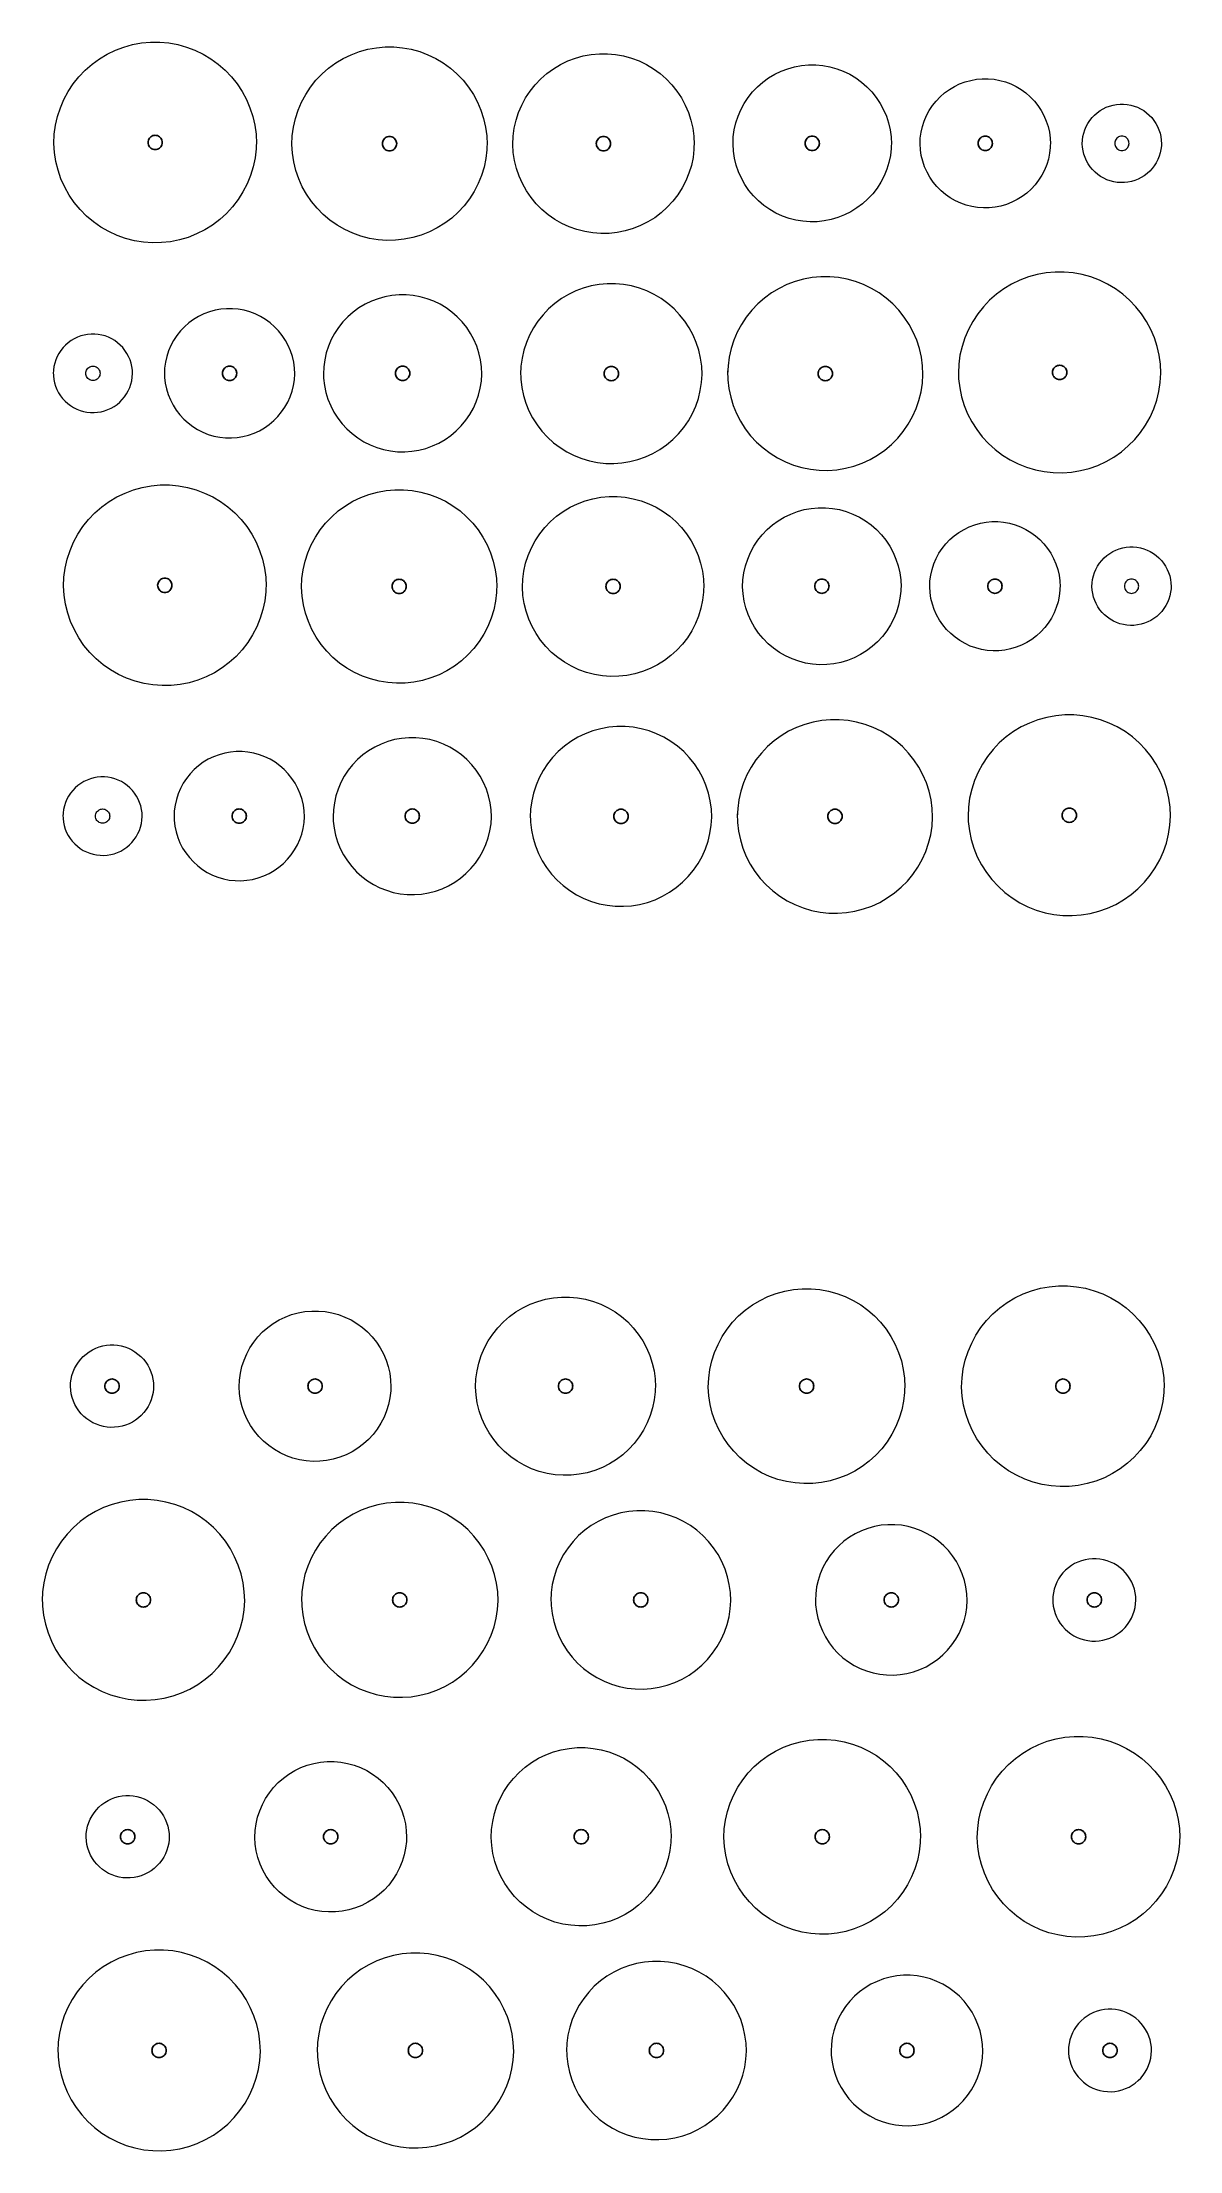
# Model space of a CAD drawing. Extents: x 107 to 187, y -106 to 41.
import ezdxf

# ---------------------------------------------------------------- set-up
doc = ezdxf.new("R2010")
doc.units = 0
doc.header["$MEASUREMENT"] = 0
doc.layers.add('TOP_Full_CutOut_90', color=7, linetype='CONTINUOUS')
doc.layers.add('TOP_Full_CutOut_90_1', color=7, linetype='CONTINUOUS', lineweight=18)
doc.layers.add('TOP_Full_CutOut_90_3', color=7, linetype='CONTINUOUS', lineweight=18)

msp = doc.modelspace()

# ---------------------------------------------------------------- linework, layer by layer
at = {"layer": 'TOP_Full_CutOut_90', "linetype": 'ByBlock'}
for points in [[(115.441302, 34.395559), (115.435146, 34.473777), (115.41683, 34.550068), (115.386805, 34.622555), (115.34581, 34.689452), (115.294855, 34.749113), (115.235194, 34.800068), (115.168297, 34.841063), (115.09581, 34.871088), (115.019519, 34.889404), (114.941302, 34.895559), (114.863085, 34.889404), (114.786793, 34.871088), (114.714307, 34.841063), (114.647409, 34.800068), (114.587748, 34.749113), (114.536793, 34.689452), (114.495799, 34.622555), (114.465774, 34.550068), (114.447458, 34.473777), (114.441302, 34.395559), (114.447458, 34.317342), (114.465774, 34.241051), (114.495799, 34.168564), (114.536793, 34.101667), (114.587748, 34.042006), (114.647409, 33.991051), (114.714307, 33.950056), (114.786793, 33.920031), (114.863085, 33.901715), (114.941302, 33.895559), (115.019519, 33.901715), (115.09581, 33.920031), (115.168297, 33.950056), (115.235194, 33.991051), (115.294855, 34.042006), (115.34581, 34.101667), (115.386805, 34.168564), (115.41683, 34.241051), (115.435146, 34.317342), (115.441302, 34.395559)], [(131.812597, 34.314728), (131.806441, 34.392946), (131.788125, 34.469237), (131.7581, 34.541724), (131.717105, 34.608621), (131.66615, 34.668282), (131.606489, 34.719237), (131.539592, 34.760232), (131.467105, 34.790257), (131.390814, 34.808573), (131.312597, 34.814728), (131.23438, 34.808573), (131.158088, 34.790257), (131.085602, 34.760232), (131.018704, 34.719237), (130.959043, 34.668282), (130.908088, 34.608621), (130.867094, 34.541724), (130.837069, 34.469237), (130.818753, 34.392946), (130.812597, 34.314728), (130.818753, 34.236511), (130.837069, 34.16022), (130.867094, 34.087733), (130.908088, 34.020836), (130.959043, 33.961175), (131.018704, 33.91022), (131.085602, 33.869225), (131.158088, 33.8392), (131.23438, 33.820884), (131.312597, 33.814728), (131.390814, 33.820884), (131.467105, 33.8392), (131.539592, 33.869225), (131.606489, 33.91022), (131.66615, 33.961175), (131.717105, 34.020836), (131.7581, 34.087733), (131.788125, 34.16022), (131.806441, 34.236511), (131.812597, 34.314728)], [(146.759456, 34.314728), (146.7533, 34.392946), (146.734984, 34.469237), (146.704959, 34.541724), (146.663964, 34.608621), (146.613009, 34.668282), (146.553348, 34.719237), (146.486451, 34.760232), (146.413964, 34.790257), (146.337673, 34.808573), (146.259456, 34.814728), (146.181239, 34.808573), (146.104947, 34.790257), (146.032461, 34.760232), (145.965563, 34.719237), (145.905902, 34.668282), (145.854947, 34.608621), (145.813953, 34.541724), (145.783928, 34.469237), (145.765612, 34.392946), (145.759456, 34.314728), (145.765612, 34.236511), (145.783928, 34.16022), (145.813953, 34.087733), (145.854947, 34.020836), (145.905902, 33.961175), (145.965563, 33.91022), (146.032461, 33.869225), (146.104947, 33.8392), (146.181239, 33.820884), (146.259456, 33.814728), (146.337673, 33.820884), (146.413964, 33.8392), (146.486451, 33.869225), (146.553348, 33.91022), (146.613009, 33.961175), (146.663964, 34.020836), (146.704959, 34.087733), (146.734984, 34.16022), (146.7533, 34.236511), (146.759456, 34.314728)], [(161.340947, 34.333059), (161.334791, 34.411277), (161.316476, 34.487568), (161.286451, 34.560055), (161.245456, 34.626952), (161.194501, 34.686613), (161.13484, 34.737568), (161.067943, 34.778563), (160.995456, 34.808588), (160.919165, 34.826904), (160.840947, 34.833059), (160.76273, 34.826904), (160.686439, 34.808588), (160.613952, 34.778563), (160.547055, 34.737568), (160.487394, 34.686613), (160.436439, 34.626952), (160.395444, 34.560055), (160.365419, 34.487568), (160.347103, 34.411277), (160.340947, 34.333059), (160.347103, 34.254842), (160.365419, 34.178551), (160.395444, 34.106064), (160.436439, 34.039167), (160.487394, 33.979506), (160.547055, 33.928551), (160.613952, 33.887556), (160.686439, 33.857531), (160.76273, 33.839215), (160.840947, 33.833059), (160.919165, 33.839215), (160.995456, 33.857531), (161.067943, 33.887556), (161.13484, 33.928551), (161.194501, 33.979506), (161.245456, 34.039167), (161.286451, 34.106064), (161.316476, 34.178551), (161.334791, 34.254842), (161.340947, 34.333059)], [(173.430083, 34.333059), (173.423927, 34.411277), (173.405611, 34.487568), (173.375586, 34.560055), (173.334591, 34.626952), (173.283636, 34.686613), (173.223975, 34.737568), (173.157078, 34.778563), (173.084591, 34.808588), (173.0083, 34.826904), (172.930083, 34.833059), (172.851866, 34.826904), (172.775574, 34.808588), (172.703088, 34.778563), (172.63619, 34.737568), (172.576529, 34.686613), (172.525574, 34.626952), (172.48458, 34.560055), (172.454555, 34.487568), (172.436239, 34.411277), (172.430083, 34.333059), (172.436239, 34.254842), (172.454555, 34.178551), (172.48458, 34.106064), (172.525574, 34.039167), (172.576529, 33.979506), (172.63619, 33.928551), (172.703088, 33.887556), (172.775574, 33.857531), (172.851866, 33.839215), (172.930083, 33.833059), (173.0083, 33.839215), (173.084591, 33.857531), (173.157078, 33.887556), (173.223975, 33.928551), (173.283636, 33.979506), (173.334591, 34.039167), (173.375586, 34.106064), (173.405611, 34.178551), (173.423927, 34.254842), (173.430083, 34.333059)], [(119.637747, 18.272692), (119.643902, 18.350909), (119.662218, 18.4272), (119.692243, 18.499687), (119.733238, 18.566585), (119.784193, 18.626245), (119.843854, 18.6772), (119.910751, 18.718195), (119.983238, 18.74822), (120.059529, 18.766536), (120.137747, 18.772692), (120.215964, 18.766536), (120.292255, 18.74822), (120.364742, 18.718195), (120.431639, 18.6772), (120.4913, 18.626245), (120.542255, 18.566585), (120.58325, 18.499687), (120.613275, 18.4272), (120.631591, 18.350909), (120.637747, 18.272692), (120.631591, 18.194475), (120.613275, 18.118183), (120.58325, 18.045697), (120.542255, 17.978799), (120.4913, 17.919138), (120.431639, 17.868183), (120.364742, 17.827189), (120.292255, 17.797164), (120.215964, 17.778848), (120.137747, 17.772692), (120.059529, 17.778848), (119.983238, 17.797164), (119.910751, 17.827189), (119.843854, 17.868183), (119.784193, 17.919138), (119.733238, 17.978799), (119.692243, 18.045697), (119.662218, 18.118183), (119.643902, 18.194475), (119.637747, 18.272692)], [(131.726882, 18.272692), (131.733038, 18.350909), (131.751354, 18.4272), (131.781379, 18.499687), (131.822374, 18.566585), (131.873329, 18.626245), (131.932989, 18.6772), (131.999887, 18.718195), (132.072374, 18.74822), (132.148665, 18.766536), (132.226882, 18.772692), (132.305099, 18.766536), (132.381391, 18.74822), (132.453877, 18.718195), (132.520775, 18.6772), (132.580435, 18.626245), (132.631391, 18.566585), (132.672385, 18.499687), (132.70241, 18.4272), (132.720726, 18.350909), (132.726882, 18.272692), (132.720726, 18.194475), (132.70241, 18.118183), (132.672385, 18.045697), (132.631391, 17.978799), (132.580435, 17.919138), (132.520775, 17.868183), (132.453877, 17.827189), (132.381391, 17.797164), (132.305099, 17.778848), (132.226882, 17.772692), (132.148665, 17.778848), (132.072374, 17.797164), (131.999887, 17.827189), (131.932989, 17.868183), (131.873329, 17.919138), (131.822374, 17.978799), (131.781379, 18.045697), (131.751354, 18.118183), (131.733038, 18.194475), (131.726882, 18.272692)], [(146.308374, 18.254361), (146.314529, 18.332578), (146.332845, 18.408869), (146.36287, 18.481356), (146.403865, 18.548254), (146.45482, 18.607914), (146.514481, 18.658869), (146.581378, 18.699864), (146.653865, 18.729889), (146.730156, 18.748205), (146.808374, 18.754361), (146.886591, 18.748205), (146.962882, 18.729889), (147.035369, 18.699864), (147.102266, 18.658869), (147.161927, 18.607914), (147.212882, 18.548254), (147.253877, 18.481356), (147.283902, 18.408869), (147.302218, 18.332578), (147.308374, 18.254361), (147.302218, 18.176144), (147.283902, 18.099852), (147.253877, 18.027366), (147.212882, 17.960468), (147.161927, 17.900807), (147.102266, 17.849852), (147.035369, 17.808858), (146.962882, 17.778833), (146.886591, 17.760517), (146.808374, 17.754361), (146.730156, 17.760517), (146.653865, 17.778833), (146.581378, 17.808858), (146.514481, 17.849852), (146.45482, 17.900807), (146.403865, 17.960468), (146.36287, 18.027366), (146.332845, 18.099852), (146.314529, 18.176144), (146.308374, 18.254361)], [(161.255233, 18.254361), (161.261388, 18.332578), (161.279704, 18.408869), (161.309729, 18.481356), (161.350724, 18.548254), (161.401679, 18.607914), (161.46134, 18.658869), (161.528237, 18.699864), (161.600724, 18.729889), (161.677015, 18.748205), (161.755233, 18.754361), (161.83345, 18.748205), (161.909741, 18.729889), (161.982228, 18.699864), (162.049125, 18.658869), (162.108786, 18.607914), (162.159741, 18.548254), (162.200736, 18.481356), (162.230761, 18.408869), (162.249077, 18.332578), (162.255233, 18.254361), (162.249077, 18.176144), (162.230761, 18.099852), (162.200736, 18.027366), (162.159741, 17.960468), (162.108786, 17.900807), (162.049125, 17.849852), (161.982228, 17.808858), (161.909741, 17.778833), (161.83345, 17.760517), (161.755233, 17.754361), (161.677015, 17.760517), (161.600724, 17.778833), (161.528237, 17.808858), (161.46134, 17.849852), (161.401679, 17.900807), (161.350724, 17.960468), (161.309729, 18.027366), (161.279704, 18.099852), (161.261388, 18.176144), (161.255233, 18.254361)], [(177.626528, 18.335192), (177.632683, 18.413409), (177.650999, 18.4897), (177.681024, 18.562187), (177.722019, 18.629085), (177.772974, 18.688745), (177.832635, 18.7397), (177.899532, 18.780695), (177.972019, 18.81072), (178.04831, 18.829036), (178.126528, 18.835192), (178.204745, 18.829036), (178.281036, 18.81072), (178.353523, 18.780695), (178.42042, 18.7397), (178.480081, 18.688745), (178.531036, 18.629085), (178.572031, 18.562187), (178.602056, 18.4897), (178.620372, 18.413409), (178.626528, 18.335192), (178.620372, 18.256975), (178.602056, 18.180683), (178.572031, 18.108197), (178.531036, 18.041299), (178.480081, 17.981638), (178.42042, 17.930683), (178.353523, 17.889689), (178.281036, 17.859664), (178.204745, 17.841348), (178.126528, 17.835192), (178.04831, 17.841348), (177.972019, 17.859664), (177.899532, 17.889689), (177.832635, 17.930683), (177.772974, 17.981638), (177.722019, 18.041299), (177.681024, 18.108197), (177.650999, 18.180683), (177.632683, 18.256975), (177.626528, 18.335192)], [(116.115416, 3.46813), (116.10926, 3.546348), (116.090944, 3.622639), (116.060919, 3.695126), (116.019924, 3.762023), (115.968969, 3.821684), (115.909309, 3.872639), (115.842411, 3.913634), (115.769924, 3.943659), (115.693633, 3.961974), (115.615416, 3.96813), (115.537199, 3.961974), (115.460907, 3.943659), (115.388421, 3.913634), (115.321523, 3.872639), (115.261863, 3.821684), (115.210907, 3.762023), (115.169913, 3.695126), (115.139888, 3.622639), (115.121572, 3.546348), (115.115416, 3.46813), (115.121572, 3.389913), (115.139888, 3.313622), (115.169913, 3.241135), (115.210907, 3.174238), (115.261863, 3.114577), (115.321523, 3.063622), (115.388421, 3.022627), (115.460907, 2.992602), (115.537199, 2.974286), (115.615416, 2.96813), (115.693633, 2.974286), (115.769924, 2.992602), (115.842411, 3.022627), (115.909309, 3.063622), (115.968969, 3.114577), (116.019924, 3.174238), (116.060919, 3.241135), (116.090944, 3.313622), (116.10926, 3.389913), (116.115416, 3.46813)], [(132.486711, 3.387299), (132.480555, 3.465517), (132.462239, 3.541808), (132.432214, 3.614295), (132.391219, 3.681192), (132.340264, 3.740853), (132.280604, 3.791808), (132.213706, 3.832803), (132.141219, 3.862828), (132.064928, 3.881143), (131.986711, 3.887299), (131.908494, 3.881143), (131.832202, 3.862828), (131.759716, 3.832803), (131.692818, 3.791808), (131.633158, 3.740853), (131.582202, 3.681192), (131.541208, 3.614295), (131.511183, 3.541808), (131.492867, 3.465517), (131.486711, 3.387299), (131.492867, 3.309082), (131.511183, 3.232791), (131.541208, 3.160304), (131.582202, 3.093407), (131.633158, 3.033746), (131.692818, 2.982791), (131.759716, 2.941796), (131.832202, 2.911771), (131.908494, 2.893455), (131.986711, 2.887299), (132.064928, 2.893455), (132.141219, 2.911771), (132.213706, 2.941796), (132.280604, 2.982791), (132.340264, 3.033746), (132.391219, 3.093407), (132.432214, 3.160304), (132.462239, 3.232791), (132.480555, 3.309082), (132.486711, 3.387299)], [(147.43357, 3.387299), (147.427414, 3.465517), (147.409098, 3.541808), (147.379073, 3.614295), (147.338078, 3.681192), (147.287123, 3.740853), (147.227463, 3.791808), (147.160565, 3.832803), (147.088078, 3.862828), (147.011787, 3.881143), (146.93357, 3.887299), (146.855353, 3.881143), (146.779061, 3.862828), (146.706575, 3.832803), (146.639677, 3.791808), (146.580017, 3.740853), (146.529061, 3.681192), (146.488067, 3.614295), (146.458042, 3.541808), (146.439726, 3.465517), (146.43357, 3.387299), (146.439726, 3.309082), (146.458042, 3.232791), (146.488067, 3.160304), (146.529061, 3.093407), (146.580017, 3.033746), (146.639677, 2.982791), (146.706575, 2.941796), (146.779061, 2.911771), (146.855353, 2.893455), (146.93357, 2.887299), (147.011787, 2.893455), (147.088078, 2.911771), (147.160565, 2.941796), (147.227463, 2.982791), (147.287123, 3.033746), (147.338078, 3.093407), (147.379073, 3.160304), (147.409098, 3.232791), (147.427414, 3.309082), (147.43357, 3.387299)], [(162.015061, 3.40563), (162.008906, 3.483848), (161.99059, 3.560139), (161.960565, 3.632626), (161.91957, 3.699523), (161.868615, 3.759184), (161.808954, 3.810139), (161.742057, 3.851134), (161.66957, 3.881159), (161.593279, 3.899474), (161.515061, 3.90563), (161.436844, 3.899474), (161.360553, 3.881159), (161.288066, 3.851134), (161.221169, 3.810139), (161.161508, 3.759184), (161.110553, 3.699523), (161.069558, 3.632626), (161.039533, 3.560139), (161.021217, 3.483848), (161.015061, 3.40563), (161.021217, 3.327413), (161.039533, 3.251122), (161.069558, 3.178635), (161.110553, 3.111738), (161.161508, 3.052077), (161.221169, 3.001122), (161.288066, 2.960127), (161.360553, 2.930102), (161.436844, 2.911786), (161.515061, 2.90563), (161.593279, 2.911786), (161.66957, 2.930102), (161.742057, 2.960127), (161.808954, 3.001122), (161.868615, 3.052077), (161.91957, 3.111738), (161.960565, 3.178635), (161.99059, 3.251122), (162.008906, 3.327413), (162.015061, 3.40563)], [(174.104197, 3.40563), (174.098041, 3.483848), (174.079725, 3.560139), (174.0497, 3.632626), (174.008705, 3.699523), (173.95775, 3.759184), (173.89809, 3.810139), (173.831192, 3.851134), (173.758705, 3.881159), (173.682414, 3.899474), (173.604197, 3.90563), (173.52598, 3.899474), (173.449688, 3.881159), (173.377202, 3.851134), (173.310304, 3.810139), (173.250644, 3.759184), (173.199688, 3.699523), (173.158694, 3.632626), (173.128669, 3.560139), (173.110353, 3.483848), (173.104197, 3.40563), (173.110353, 3.327413), (173.128669, 3.251122), (173.158694, 3.178635), (173.199688, 3.111738), (173.250644, 3.052077), (173.310304, 3.001122), (173.377202, 2.960127), (173.449688, 2.930102), (173.52598, 2.911786), (173.604197, 2.90563), (173.682414, 2.911786), (173.758705, 2.930102), (173.831192, 2.960127), (173.89809, 3.001122), (173.95775, 3.052077), (174.008705, 3.111738), (174.0497, 3.178635), (174.079725, 3.251122), (174.098041, 3.327413), (174.104197, 3.40563)], [(120.311861, -12.654737), (120.318017, -12.57652), (120.336332, -12.500229), (120.366357, -12.427742), (120.407352, -12.360845), (120.458307, -12.301184), (120.517968, -12.250229), (120.584865, -12.209234), (120.657352, -12.179209), (120.733643, -12.160893), (120.811861, -12.154737), (120.890078, -12.160893), (120.966369, -12.179209), (121.038856, -12.209234), (121.105753, -12.250229), (121.165414, -12.301184), (121.216369, -12.360845), (121.257364, -12.427742), (121.287389, -12.500229), (121.305705, -12.57652), (121.311861, -12.654737), (121.305705, -12.732954), (121.287389, -12.809246), (121.257364, -12.881732), (121.216369, -12.94863), (121.165414, -13.008291), (121.105753, -13.059246), (121.038856, -13.10024), (120.966369, -13.130265), (120.890078, -13.148581), (120.811861, -13.154737), (120.733643, -13.148581), (120.657352, -13.130265), (120.584865, -13.10024), (120.517968, -13.059246), (120.458307, -13.008291), (120.407352, -12.94863), (120.366357, -12.881732), (120.336332, -12.809246), (120.318017, -12.732954), (120.311861, -12.654737)], [(132.400996, -12.654737), (132.407152, -12.57652), (132.425468, -12.500229), (132.455493, -12.427742), (132.496488, -12.360845), (132.547443, -12.301184), (132.607104, -12.250229), (132.674001, -12.209234), (132.746488, -12.179209), (132.822779, -12.160893), (132.900996, -12.154737), (132.979213, -12.160893), (133.055505, -12.179209), (133.127991, -12.209234), (133.194889, -12.250229), (133.25455, -12.301184), (133.305505, -12.360845), (133.346499, -12.427742), (133.376524, -12.500229), (133.39484, -12.57652), (133.400996, -12.654737), (133.39484, -12.732954), (133.376524, -12.809246), (133.346499, -12.881732), (133.305505, -12.94863), (133.25455, -13.008291), (133.194889, -13.059246), (133.127991, -13.10024), (133.055505, -13.130265), (132.979213, -13.148581), (132.900996, -13.154737), (132.822779, -13.148581), (132.746488, -13.130265), (132.674001, -13.10024), (132.607104, -13.059246), (132.547443, -13.008291), (132.496488, -12.94863), (132.455493, -12.881732), (132.425468, -12.809246), (132.407152, -12.732954), (132.400996, -12.654737)], [(146.982488, -12.673068), (146.988644, -12.594851), (147.006959, -12.51856), (147.036984, -12.446073), (147.077979, -12.379176), (147.128934, -12.319515), (147.188595, -12.26856), (147.255492, -12.227565), (147.327979, -12.19754), (147.40427, -12.179224), (147.482488, -12.173068), (147.560705, -12.179224), (147.636996, -12.19754), (147.709483, -12.227565), (147.77638, -12.26856), (147.836041, -12.319515), (147.886996, -12.379176), (147.927991, -12.446073), (147.958016, -12.51856), (147.976332, -12.594851), (147.982488, -12.673068), (147.976332, -12.751285), (147.958016, -12.827577), (147.927991, -12.900063), (147.886996, -12.966961), (147.836041, -13.026622), (147.77638, -13.077577), (147.709483, -13.118571), (147.636996, -13.148596), (147.560705, -13.166912), (147.482488, -13.173068), (147.40427, -13.166912), (147.327979, -13.148596), (147.255492, -13.118571), (147.188595, -13.077577), (147.128934, -13.026622), (147.077979, -12.966961), (147.036984, -12.900063), (147.006959, -12.827577), (146.988644, -12.751285), (146.982488, -12.673068)], [(161.929347, -12.673068), (161.935503, -12.594851), (161.953818, -12.51856), (161.983843, -12.446073), (162.024838, -12.379176), (162.075793, -12.319515), (162.135454, -12.26856), (162.202351, -12.227565), (162.274838, -12.19754), (162.351129, -12.179224), (162.429347, -12.173068), (162.507564, -12.179224), (162.583855, -12.19754), (162.656342, -12.227565), (162.723239, -12.26856), (162.7829, -12.319515), (162.833855, -12.379176), (162.87485, -12.446073), (162.904875, -12.51856), (162.923191, -12.594851), (162.929347, -12.673068), (162.923191, -12.751285), (162.904875, -12.827577), (162.87485, -12.900063), (162.833855, -12.966961), (162.7829, -13.026622), (162.723239, -13.077577), (162.656342, -13.118571), (162.583855, -13.148596), (162.507564, -13.166912), (162.429347, -13.173068), (162.351129, -13.166912), (162.274838, -13.148596), (162.202351, -13.118571), (162.135454, -13.077577), (162.075793, -13.026622), (162.024838, -12.966961), (161.983843, -12.900063), (161.953818, -12.827577), (161.935503, -12.751285), (161.929347, -12.673068)], [(178.300642, -12.592237), (178.306798, -12.51402), (178.325113, -12.437729), (178.355138, -12.365242), (178.396133, -12.298345), (178.447088, -12.238684), (178.506749, -12.187729), (178.573646, -12.146734), (178.646133, -12.116709), (178.722424, -12.098393), (178.800642, -12.092237), (178.878859, -12.098393), (178.95515, -12.116709), (179.027637, -12.146734), (179.094534, -12.187729), (179.154195, -12.238684), (179.20515, -12.298345), (179.246145, -12.365242), (179.27617, -12.437729), (179.294486, -12.51402), (179.300642, -12.592237), (179.294486, -12.670454), (179.27617, -12.746746), (179.246145, -12.819232), (179.20515, -12.88613), (179.154195, -12.945791), (179.094534, -12.996746), (179.027637, -13.03774), (178.95515, -13.067765), (178.878859, -13.086081), (178.800642, -13.092237), (178.722424, -13.086081), (178.646133, -13.067765), (178.573646, -13.03774), (178.506749, -12.996746), (178.447088, -12.945791), (178.396133, -12.88613), (178.355138, -12.819232), (178.325113, -12.746746), (178.306798, -12.670454), (178.300642, -12.592237)], [(112.428921, -52.465409), (112.422765, -52.387191), (112.404449, -52.3109), (112.374424, -52.238413), (112.333429, -52.171516), (112.282474, -52.111855), (112.222813, -52.0609), (112.155916, -52.019905), (112.083429, -51.98988), (112.007138, -51.971564), (111.928921, -51.965409), (111.850704, -51.971564), (111.774412, -51.98988), (111.701926, -52.019905), (111.635028, -52.0609), (111.575367, -52.111855), (111.524412, -52.171516), (111.483418, -52.238413), (111.453393, -52.3109), (111.435077, -52.387191), (111.428921, -52.465409), (111.435077, -52.543626), (111.453393, -52.619917), (111.483418, -52.692404), (111.524412, -52.759301), (111.575367, -52.818962), (111.635028, -52.869917), (111.701926, -52.910912), (111.774412, -52.940937), (111.850704, -52.959253), (111.928921, -52.965409), (112.007138, -52.959253), (112.083429, -52.940937), (112.155916, -52.910912), (112.222813, -52.869917), (112.282474, -52.818962), (112.333429, -52.759301), (112.374424, -52.692404), (112.404449, -52.619917), (112.422765, -52.543626), (112.428921, -52.465409)], [(126.612446, -52.465409), (126.60629, -52.387191), (126.587975, -52.3109), (126.55795, -52.238413), (126.516955, -52.171516), (126.466, -52.111855), (126.406339, -52.0609), (126.339442, -52.019905), (126.266955, -51.98988), (126.190664, -51.971564), (126.112446, -51.965409), (126.034229, -51.971564), (125.957938, -51.98988), (125.885451, -52.019905), (125.818554, -52.0609), (125.758893, -52.111855), (125.707938, -52.171516), (125.666943, -52.238413), (125.636918, -52.3109), (125.618602, -52.387191), (125.612446, -52.465409), (125.618602, -52.543626), (125.636918, -52.619917), (125.666943, -52.692404), (125.707938, -52.759301), (125.758893, -52.818962), (125.818554, -52.869917), (125.885451, -52.910912), (125.957938, -52.940937), (126.034229, -52.959253), (126.112446, -52.965409), (126.190664, -52.959253), (126.266955, -52.940937), (126.339442, -52.910912), (126.406339, -52.869917), (126.466, -52.818962), (126.516955, -52.759301), (126.55795, -52.692404), (126.587975, -52.619917), (126.60629, -52.543626), (126.612446, -52.465409)], [(144.109459, -52.465409), (144.103303, -52.387191), (144.084987, -52.3109), (144.054962, -52.238413), (144.013967, -52.171516), (143.963012, -52.111855), (143.903351, -52.0609), (143.836454, -52.019905), (143.763967, -51.98988), (143.687676, -51.971564), (143.609459, -51.965409), (143.531242, -51.971564), (143.45495, -51.98988), (143.382464, -52.019905), (143.315566, -52.0609), (143.255905, -52.111855), (143.20495, -52.171516), (143.163956, -52.238413), (143.133931, -52.3109), (143.115615, -52.387191), (143.109459, -52.465409), (143.115615, -52.543626), (143.133931, -52.619917), (143.163956, -52.692404), (143.20495, -52.759301), (143.255905, -52.818962), (143.315566, -52.869917), (143.382464, -52.910912), (143.45495, -52.940937), (143.531242, -52.959253), (143.609459, -52.965409), (143.687676, -52.959253), (143.763967, -52.940937), (143.836454, -52.910912), (143.903351, -52.869917), (143.963012, -52.818962), (144.013967, -52.759301), (144.054962, -52.692404), (144.084987, -52.619917), (144.103303, -52.543626), (144.109459, -52.465409)], [(160.949285, -52.465409), (160.943129, -52.387191), (160.924814, -52.3109), (160.894789, -52.238413), (160.853794, -52.171516), (160.802839, -52.111855), (160.743178, -52.0609), (160.676281, -52.019905), (160.603794, -51.98988), (160.527503, -51.971564), (160.449285, -51.965409), (160.371068, -51.971564), (160.294777, -51.98988), (160.22229, -52.019905), (160.155393, -52.0609), (160.095732, -52.111855), (160.044777, -52.171516), (160.003782, -52.238413), (159.973757, -52.3109), (159.955441, -52.387191), (159.949285, -52.465409), (159.955441, -52.543626), (159.973757, -52.619917), (160.003782, -52.692404), (160.044777, -52.759301), (160.095732, -52.818962), (160.155393, -52.869917), (160.22229, -52.910912), (160.294777, -52.940937), (160.371068, -52.959253), (160.449285, -52.965409), (160.527503, -52.959253), (160.603794, -52.940937), (160.676281, -52.910912), (160.743178, -52.869917), (160.802839, -52.818962), (160.853794, -52.759301), (160.894789, -52.692404), (160.924814, -52.619917), (160.943129, -52.543626), (160.949285, -52.465409)], [(178.855945, -52.465409), (178.849789, -52.387191), (178.831473, -52.3109), (178.801448, -52.238413), (178.760453, -52.171516), (178.709498, -52.111855), (178.649837, -52.0609), (178.58294, -52.019905), (178.510453, -51.98988), (178.434162, -51.971564), (178.355945, -51.965409), (178.277728, -51.971564), (178.201436, -51.98988), (178.12895, -52.019905), (178.062052, -52.0609), (178.002391, -52.111855), (177.951436, -52.171516), (177.910442, -52.238413), (177.880417, -52.3109), (177.862101, -52.387191), (177.855945, -52.465409), (177.862101, -52.543626), (177.880417, -52.619917), (177.910442, -52.692404), (177.951436, -52.759301), (178.002391, -52.818962), (178.062052, -52.869917), (178.12895, -52.910912), (178.201436, -52.940937), (178.277728, -52.959253), (178.355945, -52.965409), (178.434162, -52.959253), (178.510453, -52.940937), (178.58294, -52.910912), (178.649837, -52.869917), (178.709498, -52.818962), (178.760453, -52.759301), (178.801448, -52.692404), (178.831473, -52.619917), (178.849789, -52.543626), (178.855945, -52.465409)], [(113.620892, -67.391864), (113.627048, -67.313647), (113.645364, -67.237356), (113.675389, -67.164869), (113.716383, -67.097972), (113.767338, -67.038311), (113.826999, -66.987356), (113.893897, -66.946361), (113.966383, -66.916336), (114.042675, -66.89802), (114.120892, -66.891864), (114.199109, -66.89802), (114.2754, -66.916336), (114.347887, -66.946361), (114.414784, -66.987356), (114.474445, -67.038311), (114.5254, -67.097972), (114.566395, -67.164869), (114.59642, -67.237356), (114.614736, -67.313647), (114.620892, -67.391864), (114.614736, -67.470081), (114.59642, -67.546373), (114.566395, -67.618859), (114.5254, -67.685757), (114.474445, -67.745418), (114.414784, -67.796373), (114.347887, -67.837367), (114.2754, -67.867392), (114.199109, -67.885708), (114.120892, -67.891864), (114.042675, -67.885708), (113.966383, -67.867392), (113.893897, -67.837367), (113.826999, -67.796373), (113.767338, -67.745418), (113.716383, -67.685757), (113.675389, -67.618859), (113.645364, -67.546373), (113.627048, -67.470081), (113.620892, -67.391864)], [(131.527551, -67.391864), (131.533707, -67.313647), (131.552023, -67.237356), (131.582048, -67.164869), (131.623043, -67.097972), (131.673998, -67.038311), (131.733659, -66.987356), (131.800556, -66.946361), (131.873043, -66.916336), (131.949334, -66.89802), (132.027551, -66.891864), (132.105769, -66.89802), (132.18206, -66.916336), (132.254547, -66.946361), (132.321444, -66.987356), (132.381105, -67.038311), (132.43206, -67.097972), (132.473055, -67.164869), (132.50308, -67.237356), (132.521396, -67.313647), (132.527551, -67.391864), (132.521396, -67.470081), (132.50308, -67.546373), (132.473055, -67.618859), (132.43206, -67.685757), (132.381105, -67.745418), (132.321444, -67.796373), (132.254547, -67.837367), (132.18206, -67.867392), (132.105769, -67.885708), (132.027551, -67.891864), (131.949334, -67.885708), (131.873043, -67.867392), (131.800556, -67.837367), (131.733659, -67.796373), (131.673998, -67.745418), (131.623043, -67.685757), (131.582048, -67.618859), (131.552023, -67.546373), (131.533707, -67.470081), (131.527551, -67.391864)], [(148.367378, -67.391864), (148.373534, -67.313647), (148.39185, -67.237356), (148.421875, -67.164869), (148.462869, -67.097972), (148.513824, -67.038311), (148.573485, -66.987356), (148.640383, -66.946361), (148.712869, -66.916336), (148.789161, -66.89802), (148.867378, -66.891864), (148.945595, -66.89802), (149.021886, -66.916336), (149.094373, -66.946361), (149.16127, -66.987356), (149.220931, -67.038311), (149.271886, -67.097972), (149.312881, -67.164869), (149.342906, -67.237356), (149.361222, -67.313647), (149.367378, -67.391864), (149.361222, -67.470081), (149.342906, -67.546373), (149.312881, -67.618859), (149.271886, -67.685757), (149.220931, -67.745418), (149.16127, -67.796373), (149.094373, -67.837367), (149.021886, -67.867392), (148.945595, -67.885708), (148.867378, -67.891864), (148.789161, -67.885708), (148.712869, -67.867392), (148.640383, -67.837367), (148.573485, -67.796373), (148.513824, -67.745418), (148.462869, -67.685757), (148.421875, -67.618859), (148.39185, -67.546373), (148.373534, -67.470081), (148.367378, -67.391864)], [(165.86439, -67.391864), (165.870546, -67.313647), (165.888862, -67.237356), (165.918887, -67.164869), (165.959882, -67.097972), (166.010837, -67.038311), (166.070498, -66.987356), (166.137395, -66.946361), (166.209882, -66.916336), (166.286173, -66.89802), (166.36439, -66.891864), (166.442608, -66.89802), (166.518899, -66.916336), (166.591386, -66.946361), (166.658283, -66.987356), (166.717944, -67.038311), (166.768899, -67.097972), (166.809894, -67.164869), (166.839919, -67.237356), (166.858235, -67.313647), (166.86439, -67.391864), (166.858235, -67.470081), (166.839919, -67.546373), (166.809894, -67.618859), (166.768899, -67.685757), (166.717944, -67.745418), (166.658283, -67.796373), (166.591386, -67.837367), (166.518899, -67.867392), (166.442608, -67.885708), (166.36439, -67.891864), (166.286173, -67.885708), (166.209882, -67.867392), (166.137395, -67.837367), (166.070498, -67.796373), (166.010837, -67.745418), (165.959882, -67.685757), (165.918887, -67.618859), (165.888862, -67.546373), (165.870546, -67.470081), (165.86439, -67.391864)], [(180.047916, -67.391864), (180.054072, -67.313647), (180.072388, -67.237356), (180.102413, -67.164869), (180.143407, -67.097972), (180.194362, -67.038311), (180.254023, -66.987356), (180.320921, -66.946361), (180.393407, -66.916336), (180.469699, -66.89802), (180.547916, -66.891864), (180.626133, -66.89802), (180.702424, -66.916336), (180.774911, -66.946361), (180.841808, -66.987356), (180.901469, -67.038311), (180.952424, -67.097972), (180.993419, -67.164869), (181.023444, -67.237356), (181.04176, -67.313647), (181.047916, -67.391864), (181.04176, -67.470081), (181.023444, -67.546373), (180.993419, -67.618859), (180.952424, -67.685757), (180.901469, -67.745418), (180.841808, -67.796373), (180.774911, -67.837367), (180.702424, -67.867392), (180.626133, -67.885708), (180.547916, -67.891864), (180.469699, -67.885708), (180.393407, -67.867392), (180.320921, -67.837367), (180.254023, -67.796373), (180.194362, -67.745418), (180.143407, -67.685757), (180.102413, -67.618859), (180.072388, -67.546373), (180.054072, -67.470081), (180.047916, -67.391864)], [(113.522691, -83.935557), (113.516535, -83.85734), (113.498219, -83.781049), (113.468194, -83.708562), (113.4272, -83.641665), (113.376245, -83.582004), (113.316584, -83.531049), (113.249686, -83.490054), (113.1772, -83.460029), (113.100908, -83.441713), (113.022691, -83.435557), (112.944474, -83.441713), (112.868183, -83.460029), (112.795696, -83.490054), (112.728799, -83.531049), (112.669138, -83.582004), (112.618183, -83.641665), (112.577188, -83.708562), (112.547163, -83.781049), (112.528847, -83.85734), (112.522691, -83.935557), (112.528847, -84.013775), (112.547163, -84.090066), (112.577188, -84.162553), (112.618183, -84.22945), (112.669138, -84.289111), (112.728799, -84.340066), (112.795696, -84.381061), (112.868183, -84.411086), (112.944474, -84.429401), (113.022691, -84.435557), (113.100908, -84.429401), (113.1772, -84.411086), (113.249686, -84.381061), (113.316584, -84.340066), (113.376245, -84.289111), (113.4272, -84.22945), (113.468194, -84.162553), (113.498219, -84.090066), (113.516535, -84.013775), (113.522691, -83.935557)], [(127.706217, -83.935557), (127.700061, -83.85734), (127.681745, -83.781049), (127.65172, -83.708562), (127.610725, -83.641665), (127.55977, -83.582004), (127.500109, -83.531049), (127.433212, -83.490054), (127.360725, -83.460029), (127.284434, -83.441713), (127.206217, -83.435557), (127.127999, -83.441713), (127.051708, -83.460029), (126.979221, -83.490054), (126.912324, -83.531049), (126.852663, -83.582004), (126.801708, -83.641665), (126.760713, -83.708562), (126.730688, -83.781049), (126.712373, -83.85734), (126.706217, -83.935557), (126.712373, -84.013775), (126.730688, -84.090066), (126.760713, -84.162553), (126.801708, -84.22945), (126.852663, -84.289111), (126.912324, -84.340066), (126.979221, -84.381061), (127.051708, -84.411086), (127.127999, -84.429401), (127.206217, -84.435557), (127.284434, -84.429401), (127.360725, -84.411086), (127.433212, -84.381061), (127.500109, -84.340066), (127.55977, -84.289111), (127.610725, -84.22945), (127.65172, -84.162553), (127.681745, -84.090066), (127.700061, -84.013775), (127.706217, -83.935557)], [(145.203229, -83.935557), (145.197073, -83.85734), (145.178757, -83.781049), (145.148732, -83.708562), (145.107738, -83.641665), (145.056783, -83.582004), (144.997122, -83.531049), (144.930224, -83.490054), (144.857738, -83.460029), (144.781446, -83.441713), (144.703229, -83.435557), (144.625012, -83.441713), (144.548721, -83.460029), (144.476234, -83.490054), (144.409337, -83.531049), (144.349676, -83.582004), (144.298721, -83.641665), (144.257726, -83.708562), (144.227701, -83.781049), (144.209385, -83.85734), (144.203229, -83.935557), (144.209385, -84.013775), (144.227701, -84.090066), (144.257726, -84.162553), (144.298721, -84.22945), (144.349676, -84.289111), (144.409337, -84.340066), (144.476234, -84.381061), (144.548721, -84.411086), (144.625012, -84.429401), (144.703229, -84.435557), (144.781446, -84.429401), (144.857738, -84.411086), (144.930224, -84.381061), (144.997122, -84.340066), (145.056783, -84.289111), (145.107738, -84.22945), (145.148732, -84.162553), (145.178757, -84.090066), (145.197073, -84.013775), (145.203229, -83.935557)], [(162.043056, -83.935557), (162.0369, -83.85734), (162.018584, -83.781049), (161.988559, -83.708562), (161.947564, -83.641665), (161.896609, -83.582004), (161.836948, -83.531049), (161.770051, -83.490054), (161.697564, -83.460029), (161.621273, -83.441713), (161.543056, -83.435557), (161.464838, -83.441713), (161.388547, -83.460029), (161.31606, -83.490054), (161.249163, -83.531049), (161.189502, -83.582004), (161.138547, -83.641665), (161.097552, -83.708562), (161.067527, -83.781049), (161.049212, -83.85734), (161.043056, -83.935557), (161.049212, -84.013775), (161.067527, -84.090066), (161.097552, -84.162553), (161.138547, -84.22945), (161.189502, -84.289111), (161.249163, -84.340066), (161.31606, -84.381061), (161.388547, -84.411086), (161.464838, -84.429401), (161.543056, -84.435557), (161.621273, -84.429401), (161.697564, -84.411086), (161.770051, -84.381061), (161.836948, -84.340066), (161.896609, -84.289111), (161.947564, -84.22945), (161.988559, -84.162553), (162.018584, -84.090066), (162.0369, -84.013775), (162.043056, -83.935557)], [(179.949715, -83.935557), (179.943559, -83.85734), (179.925243, -83.781049), (179.895218, -83.708562), (179.854224, -83.641665), (179.803269, -83.582004), (179.743608, -83.531049), (179.67671, -83.490054), (179.604224, -83.460029), (179.527932, -83.441713), (179.449715, -83.435557), (179.371498, -83.441713), (179.295207, -83.460029), (179.22272, -83.490054), (179.155823, -83.531049), (179.096162, -83.582004), (179.045207, -83.641665), (179.004212, -83.708562), (178.974187, -83.781049), (178.955871, -83.85734), (178.949715, -83.935557), (178.955871, -84.013775), (178.974187, -84.090066), (179.004212, -84.162553), (179.045207, -84.22945), (179.096162, -84.289111), (179.155823, -84.340066), (179.22272, -84.381061), (179.295207, -84.411086), (179.371498, -84.429401), (179.449715, -84.435557), (179.527932, -84.429401), (179.604224, -84.411086), (179.67671, -84.381061), (179.743608, -84.340066), (179.803269, -84.289111), (179.854224, -84.22945), (179.895218, -84.162553), (179.925243, -84.090066), (179.943559, -84.013775), (179.949715, -83.935557)], [(114.714662, -98.862013), (114.720818, -98.783796), (114.739134, -98.707504), (114.769159, -98.635018), (114.810154, -98.56812), (114.861109, -98.508459), (114.92077, -98.457504), (114.987667, -98.41651), (115.060154, -98.386485), (115.136445, -98.368169), (115.214662, -98.362013), (115.292879, -98.368169), (115.369171, -98.386485), (115.441657, -98.41651), (115.508555, -98.457504), (115.568216, -98.508459), (115.619171, -98.56812), (115.660166, -98.635018), (115.69019, -98.707504), (115.708506, -98.783796), (115.714662, -98.862013), (115.708506, -98.94023), (115.69019, -99.016521), (115.660166, -99.089008), (115.619171, -99.155905), (115.568216, -99.215566), (115.508555, -99.266521), (115.441657, -99.307516), (115.369171, -99.337541), (115.292879, -99.355857), (115.214662, -99.362013), (115.136445, -99.355857), (115.060154, -99.337541), (114.987667, -99.307516), (114.92077, -99.266521), (114.861109, -99.215566), (114.810154, -99.155905), (114.769159, -99.089008), (114.739134, -99.016521), (114.720818, -98.94023), (114.714662, -98.862013)], [(132.621322, -98.862013), (132.627478, -98.783796), (132.645793, -98.707504), (132.675818, -98.635018), (132.716813, -98.56812), (132.767768, -98.508459), (132.827429, -98.457504), (132.894326, -98.41651), (132.966813, -98.386485), (133.043105, -98.368169), (133.121322, -98.362013), (133.199539, -98.368169), (133.27583, -98.386485), (133.348317, -98.41651), (133.415214, -98.457504), (133.474875, -98.508459), (133.52583, -98.56812), (133.566825, -98.635018), (133.59685, -98.707504), (133.615166, -98.783796), (133.621322, -98.862013), (133.615166, -98.94023), (133.59685, -99.016521), (133.566825, -99.089008), (133.52583, -99.155905), (133.474875, -99.215566), (133.415214, -99.266521), (133.348317, -99.307516), (133.27583, -99.337541), (133.199539, -99.355857), (133.121322, -99.362013), (133.043105, -99.355857), (132.966813, -99.337541), (132.894326, -99.307516), (132.827429, -99.266521), (132.767768, -99.215566), (132.716813, -99.155905), (132.675818, -99.089008), (132.645793, -99.016521), (132.627478, -98.94023), (132.621322, -98.862013)], [(149.461148, -98.862013), (149.467304, -98.783796), (149.48562, -98.707504), (149.515645, -98.635018), (149.55664, -98.56812), (149.607595, -98.508459), (149.667256, -98.457504), (149.734153, -98.41651), (149.80664, -98.386485), (149.882931, -98.368169), (149.961148, -98.362013), (150.039365, -98.368169), (150.115657, -98.386485), (150.188143, -98.41651), (150.255041, -98.457504), (150.314702, -98.508459), (150.365657, -98.56812), (150.406652, -98.635018), (150.436676, -98.707504), (150.454992, -98.783796), (150.461148, -98.862013), (150.454992, -98.94023), (150.436676, -99.016521), (150.406652, -99.089008), (150.365657, -99.155905), (150.314702, -99.215566), (150.255041, -99.266521), (150.188143, -99.307516), (150.115657, -99.337541), (150.039365, -99.355857), (149.961148, -99.362013), (149.882931, -99.355857), (149.80664, -99.337541), (149.734153, -99.307516), (149.667256, -99.266521), (149.607595, -99.215566), (149.55664, -99.155905), (149.515645, -99.089008), (149.48562, -99.016521), (149.467304, -98.94023), (149.461148, -98.862013)], [(166.958161, -98.862013), (166.964317, -98.783796), (166.982632, -98.707504), (167.012657, -98.635018), (167.053652, -98.56812), (167.104607, -98.508459), (167.164268, -98.457504), (167.231165, -98.41651), (167.303652, -98.386485), (167.379944, -98.368169), (167.458161, -98.362013), (167.536378, -98.368169), (167.612669, -98.386485), (167.685156, -98.41651), (167.752053, -98.457504), (167.811714, -98.508459), (167.862669, -98.56812), (167.903664, -98.635018), (167.933689, -98.707504), (167.952005, -98.783796), (167.958161, -98.862013), (167.952005, -98.94023), (167.933689, -99.016521), (167.903664, -99.089008), (167.862669, -99.155905), (167.811714, -99.215566), (167.752053, -99.266521), (167.685156, -99.307516), (167.612669, -99.337541), (167.536378, -99.355857), (167.458161, -99.362013), (167.379944, -99.355857), (167.303652, -99.337541), (167.231165, -99.307516), (167.164268, -99.266521), (167.104607, -99.215566), (167.053652, -99.155905), (167.012657, -99.089008), (166.982632, -99.016521), (166.964317, -98.94023), (166.958161, -98.862013)], [(181.141686, -98.862013), (181.147842, -98.783796), (181.166158, -98.707504), (181.196183, -98.635018), (181.237178, -98.56812), (181.288133, -98.508459), (181.347794, -98.457504), (181.414691, -98.41651), (181.487178, -98.386485), (181.563469, -98.368169), (181.641686, -98.362013), (181.719903, -98.368169), (181.796195, -98.386485), (181.868681, -98.41651), (181.935579, -98.457504), (181.99524, -98.508459), (182.046195, -98.56812), (182.08719, -98.635018), (182.117214, -98.707504), (182.13553, -98.783796), (182.141686, -98.862013), (182.13553, -98.94023), (182.117214, -99.016521), (182.08719, -99.089008), (182.046195, -99.155905), (181.99524, -99.215566), (181.935579, -99.266521), (181.868681, -99.307516), (181.796195, -99.337541), (181.719903, -99.355857), (181.641686, -99.362013), (181.563469, -99.355857), (181.487178, -99.337541), (181.414691, -99.307516), (181.347794, -99.266521), (181.288133, -99.215566), (181.237178, -99.155905), (181.196183, -99.089008), (181.166158, -99.016521), (181.147842, -98.94023), (181.141686, -98.862013)]]:
    msp.add_lwpolyline(points, dxfattribs=at)
at = {"layer": 'TOP_Full_CutOut_90_1', "linetype": 'ByBlock'}
for points in [[(122.013268, 34.58304), (121.995998, 33.948511), (121.921919, 33.318086), (121.791627, 32.696838), (121.606171, 32.089771), (121.367045, 31.501771), (121.076174, 30.937574), (120.735899, 30.401722), (120.348961, 29.898529), (119.918475, 29.432046), (119.447906, 29.00603), (118.941044, 28.62391), (118.40197, 28.288764), (117.835023, 28.003288), (117.244769, 27.769783), (116.63596, 27.590128), (116.013498, 27.465769), (115.382394, 27.397708), (114.747729, 27.386493), (114.114615, 27.432214), (113.488147, 27.534502), (112.873371, 27.692535), (112.275235, 27.90504), (111.698556, 28.170306), (111.147977, 28.486197), (110.627931, 28.85017), (110.142604, 29.259294), (109.695905, 29.710276), (109.29143, 30.199483), (108.932435, 30.722979), (108.621811, 31.276547), (108.36206, 31.85573), (108.155271, 32.455866), (108.003111, 33.072122), (107.906804, 33.699537), (107.867126, 34.333059), (107.895604, 34.967184), (107.980811, 35.596202), (108.122059, 36.215051), (108.318212, 36.818747), (108.567689, 37.402429), (108.868484, 37.961399), (109.218173, 38.491155), (109.613942, 38.987433), (110.052603, 39.446237), (110.530625, 39.863872), (111.044159, 40.236977), (111.589071, 40.562547), (112.160973, 40.83796), (112.755261, 41.061), (113.367149, 41.229871), (113.991712, 41.343212), (114.62392, 41.400112), (115.258683, 41.400112), (115.890891, 41.343212), (116.515453, 41.229871), (117.127342, 41.061), (117.721629, 40.83796), (118.293531, 40.562547), (118.838443, 40.236977), (119.351978, 39.863872), (119.83, 39.446237), (120.268661, 38.987433), (120.66443, 38.491155), (121.014119, 37.961399), (121.314913, 37.402429), (121.564391, 36.818747), (121.760544, 36.215051), (121.901792, 35.596202), (121.986998, 34.967184), (122.015477, 34.333059)], [(138.132297, 34.495521), (138.115643, 33.883627), (138.044206, 33.275689), (137.918562, 32.676603), (137.739722, 32.09119), (137.509125, 31.524166), (137.22863, 30.980094), (136.900493, 30.463356), (136.527358, 29.978113), (136.112227, 29.52827), (135.658445, 29.117451), (135.169663, 28.748962), (134.649818, 28.42577), (134.103095, 28.150478), (133.533896, 27.925303), (132.946804, 27.752056), (132.346546, 27.632133), (131.737954, 27.5665), (131.125929, 27.555685), (130.515399, 27.599774), (129.911278, 27.698414), (129.318431, 27.85081), (128.741632, 28.055734), (128.185524, 28.311538), (127.654585, 28.616161), (127.153089, 28.96715), (126.685075, 29.36168), (126.25431, 29.796575), (125.864263, 30.268332), (125.518074, 30.773154), (125.218531, 31.306975), (124.968045, 31.865498), (124.768633, 32.444227), (124.6219, 33.0385), (124.529029, 33.643534), (124.490766, 34.254458), (124.518229, 34.865962), (124.600396, 35.472543), (124.736605, 36.069316), (124.925761, 36.651477), (125.16634, 37.214339), (125.456404, 37.75337), (125.79362, 38.264229), (126.175271, 38.742804), (126.598284, 39.185242), (127.059255, 39.587979), (127.554471, 39.947775), (128.079945, 40.261731), (128.631446, 40.52732), (129.204535, 40.742404), (129.794596, 40.905251), (130.39688, 41.014549), (131.006536, 41.069419), (131.618657, 41.069419), (132.228313, 41.014549), (132.830596, 40.905251), (133.420658, 40.742404), (133.993746, 40.52732), (134.545248, 40.261731), (135.070722, 39.947775), (135.565938, 39.587979), (136.026908, 39.185242), (136.449922, 38.742804), (136.831573, 38.264229), (137.168788, 37.75337), (137.458853, 37.214339), (137.699432, 36.651477), (137.888587, 36.069316), (138.024797, 35.472543), (138.106964, 34.865962), (138.134427, 34.254458)], [(152.595986, 34.482712), (152.580512, 33.91417), (152.514137, 33.349304), (152.397394, 32.792662), (152.231225, 32.248726), (152.016966, 31.721874), (151.756343, 31.21635), (151.451455, 30.736222), (151.104756, 30.285358), (150.719037, 29.867386), (150.297404, 29.485673), (149.843252, 29.143291), (149.360238, 28.842997), (148.85225, 28.58721), (148.323378, 28.377987), (147.777881, 28.217015), (147.220151, 28.105589), (146.654677, 28.044606), (146.086013, 28.034556), (145.518738, 28.075523), (144.957419, 28.167174), (144.406575, 28.308772), (143.870642, 28.499178), (143.353933, 28.736858), (142.860611, 29.019899), (142.394645, 29.346021), (141.95979, 29.712599), (141.559544, 30.116682), (141.197131, 30.555015), (140.87547, 31.024071), (140.597149, 31.520072), (140.364409, 32.039024), (140.179126, 32.57675), (140.042789, 33.12892), (139.956497, 33.691088), (139.920945, 34.258728), (139.946462, 34.826908), (140.022808, 35.390513), (140.149367, 35.945005), (140.325121, 36.485921), (140.548655, 37.008904), (140.818169, 37.509745), (141.131493, 37.984411), (141.486104, 38.429079), (141.879148, 38.84017), (142.307459, 39.214375), (142.767589, 39.548679), (143.255834, 39.840391), (143.768262, 40.087164), (144.300748, 40.287009), (144.849004, 40.438318), (145.408616, 40.539873), (145.975079, 40.590855), (146.543832, 40.590855), (147.110294, 40.539873), (147.669907, 40.438318), (148.218163, 40.287009), (148.750648, 40.087164), (149.263077, 39.840391), (149.751321, 39.548679), (150.211452, 39.214375), (150.639763, 38.84017), (151.032806, 38.429079), (151.387418, 37.984411), (151.700742, 37.509745), (151.970256, 37.008904), (152.193789, 36.485921), (152.369544, 35.945005), (152.496103, 35.390513), (152.572448, 34.826908), (152.597965, 34.258728)], [(166.371464, 34.479675), (166.357958, 33.983453), (166.300026, 33.490438), (166.198133, 33.004602), (166.0531, 32.529855), (165.866096, 32.070019), (165.638624, 31.628798), (165.372518, 31.209744), (165.069919, 30.81623), (164.733265, 30.451424), (164.365264, 30.118265), (163.968881, 29.819435), (163.547306, 29.557339), (163.103935, 29.334088), (162.642336, 29.151479), (162.166227, 29.010982), (161.679441, 28.91373), (161.185896, 28.860503), (160.689567, 28.851733), (160.19445, 28.887488), (159.704531, 28.967481), (159.223755, 29.091068), (158.755993, 29.257254), (158.305011, 29.464701), (157.874439, 29.711738), (157.467745, 29.996377), (157.088204, 30.316326), (156.73887, 30.669009), (156.422557, 31.051586), (156.141811, 31.460977), (155.898892, 31.893886), (155.695758, 32.346827), (155.534042, 32.816154), (155.415048, 33.298087), (155.339733, 33.788747), (155.308703, 34.284182), (155.330974, 34.780089), (155.397608, 35.272003), (155.508069, 35.755963), (155.661467, 36.228074), (155.856567, 36.684533), (156.091799, 37.121666), (156.365267, 37.535954), (156.674772, 37.92406), (157.01782, 38.28286), (157.391649, 38.609465), (157.79325, 38.901245), (158.21939, 39.155852), (158.666637, 39.371234), (159.13139, 39.545659), (159.609907, 39.677721), (160.098336, 39.766358), (160.592744, 39.810856), (161.08915, 39.810856), (161.583558, 39.766358), (162.071987, 39.677721), (162.550504, 39.545659), (163.015257, 39.371234), (163.462504, 39.155852), (163.888643, 38.901245), (164.290245, 38.609465), (164.664074, 38.28286), (165.007122, 37.92406), (165.316626, 37.535954), (165.590095, 37.121666), (165.825327, 36.684533), (166.020427, 36.228074), (166.173825, 35.755963), (166.284286, 35.272003), (166.35092, 34.780089), (166.373191, 34.284182)], [(177.483157, 34.453763), (177.472038, 34.045241), (177.424344, 33.63936), (177.34046, 33.239388), (177.22106, 32.848546), (177.067105, 32.469981), (176.879837, 32.106739), (176.660761, 31.761747), (176.411642, 31.437781), (176.134487, 31.13745), (175.831525, 30.863172), (175.505197, 30.617156), (175.15813, 30.401382), (174.793119, 30.217587), (174.413101, 30.067252), (174.021138, 29.951586), (173.620384, 29.871521), (173.214067, 29.827702), (172.805457, 29.820482), (172.397845, 29.849917), (171.994513, 29.915773), (171.598707, 30.017518), (171.213615, 30.154333), (170.842338, 30.325116), (170.487864, 30.528493), (170.153048, 30.762826), (169.840585, 31.026229), (169.552991, 31.31658), (169.292582, 31.631541), (169.061454, 31.968578), (168.861468, 32.324976), (168.694235, 32.697866), (168.5611, 33.084246), (168.463136, 33.481004), (168.401132, 33.884946), (168.375586, 34.292821), (168.393921, 34.701083), (168.448779, 35.106057), (168.539717, 35.504484), (168.666004, 35.893156), (168.826623, 36.268942), (169.020281, 36.628818), (169.245418, 36.969886), (169.500221, 37.2894), (169.78264, 37.584787), (170.090401, 37.853669), (170.421024, 38.093881), (170.771849, 38.30349), (171.140051, 38.480806), (171.522666, 38.624404), (171.916612, 38.733126), (172.318718, 38.806098), (172.725746, 38.842731), (173.134419, 38.842731), (173.541447, 38.806098), (173.943553, 38.733126), (174.337499, 38.624404), (174.720114, 38.480806), (175.088316, 38.30349), (175.439141, 38.093881), (175.769764, 37.853669), (176.077525, 37.584787), (176.359944, 37.2894), (176.614747, 36.969886), (176.839884, 36.628818), (177.033542, 36.268942), (177.194161, 35.893156), (177.320448, 35.504484), (177.411386, 35.106057), (177.466244, 34.701083), (177.484579, 34.292821)], [(185.240836, 34.406386), (185.234081, 34.158211), (185.205108, 33.911641), (185.154148, 33.66866), (185.081614, 33.431226), (184.988087, 33.20125), (184.874322, 32.980582), (184.741235, 32.771001), (184.589897, 32.574194), (184.421527, 32.391745), (184.237479, 32.225122), (184.039237, 32.075669), (183.828396, 31.944587), (183.606653, 31.832933), (183.375795, 31.741605), (183.137679, 31.671339), (182.894223, 31.6227), (182.647388, 31.59608), (182.39916, 31.591694), (182.151538, 31.609576), (181.906516, 31.649583), (181.666066, 31.711392), (181.432125, 31.794506), (181.206576, 31.898256), (180.991235, 32.021807), (180.787836, 32.164163), (180.598017, 32.324178), (180.423305, 32.500565), (180.265108, 32.691902), (180.124699, 32.89665), (180.003209, 33.11316), (179.901615, 33.339689), (179.820737, 33.574412), (179.761224, 33.815441), (179.723557, 34.060833), (179.708038, 34.308615), (179.719177, 34.556631), (179.752503, 34.802651), (179.807747, 35.044693), (179.884466, 35.280809), (179.982041, 35.509097), (180.099687, 35.72772), (180.236456, 35.934917), (180.391248, 36.12902), (180.562816, 36.308466), (180.749778, 36.47181), (180.95063, 36.617737), (181.163755, 36.745073), (181.387435, 36.852792), (181.619871, 36.940027), (181.859191, 37.006075), (182.103468, 37.050405), (182.350736, 37.072659), (182.599003, 37.072659), (182.84627, 37.050405), (183.090547, 37.006075), (183.329867, 36.940027), (183.562303, 36.852792), (183.785984, 36.745073), (183.999108, 36.617737), (184.19996, 36.47181), (184.386922, 36.308466), (184.55849, 36.12902), (184.713282, 35.934917), (184.850052, 35.72772), (184.967697, 35.509097), (185.065273, 35.280809), (185.141991, 35.044693), (185.197236, 34.802651), (185.230561, 34.556631), (185.2417, 34.308615)], [(171.054561, 18.522672), (171.071831, 17.888144), (171.14591, 17.257718), (171.276202, 16.636471), (171.461658, 16.029403), (171.700784, 15.441404), (171.991656, 14.877207), (172.33193, 14.341354), (172.718868, 13.838161), (173.149355, 13.371679), (173.619923, 12.945663), (174.126785, 12.563543), (174.66586, 12.228396), (175.232806, 11.942921), (175.82306, 11.709416), (176.431869, 11.529761), (177.054332, 11.405402), (177.685436, 11.337341), (178.3201, 11.326125), (178.953215, 11.371846), (179.579682, 11.474135), (180.194459, 11.632168), (180.792594, 11.844672), (181.369273, 12.109938), (181.919852, 12.425829), (182.439899, 12.789802), (182.925225, 13.198926), (183.371925, 13.649908), (183.7764, 14.139116), (184.135394, 14.662611), (184.446018, 15.216179), (184.70577, 15.795363), (184.912558, 16.395499), (185.064719, 17.011755), (185.161025, 17.63917), (185.200704, 18.272692), (185.172225, 18.906816), (185.087019, 19.535835), (184.945771, 20.154683), (184.749618, 20.758379), (184.50014, 21.342062), (184.199346, 21.901031), (183.849656, 22.430788), (183.453888, 22.927066), (183.015227, 23.38587), (182.537204, 23.803505), (182.02367, 24.17661), (181.478758, 24.502179), (180.906856, 24.777593), (180.312569, 25.000633), (179.70068, 25.169503), (179.076118, 25.282844), (178.44391, 25.339744), (177.809146, 25.339744), (177.176938, 25.282844), (176.552376, 25.169503), (175.940488, 25.000633), (175.3462, 24.777593), (174.774298, 24.502179), (174.229386, 24.17661), (173.715852, 23.803505), (173.23783, 23.38587), (172.799168, 22.927066), (172.4034, 22.430788), (172.053711, 21.901031), (171.752916, 21.342062), (171.503438, 20.758379), (171.307286, 20.154683), (171.166037, 19.535835), (171.080831, 18.906816), (171.052353, 18.272692)], [(126.696366, 18.419308), (126.709871, 17.923085), (126.767804, 17.430071), (126.869697, 16.944234), (127.014729, 16.469487), (127.201734, 16.009652), (127.429205, 15.568431), (127.695311, 15.149376), (127.99791, 14.755862), (128.334565, 14.391057), (128.702565, 14.057898), (129.098949, 13.759067), (129.520523, 13.496971), (129.963894, 13.27372), (130.425493, 13.091111), (130.901602, 12.950615), (131.388389, 12.853362), (131.881933, 12.800136), (132.378262, 12.791365), (132.873379, 12.82712), (133.363298, 12.907113), (133.844074, 13.030701), (134.311836, 13.196887), (134.762819, 13.404333), (135.19339, 13.651371), (135.600084, 13.93601), (135.979626, 14.255959), (136.32896, 14.608642), (136.645273, 14.991219), (136.926019, 15.40061), (137.168937, 15.833519), (137.372072, 16.28646), (137.533787, 16.755786), (137.652782, 17.237719), (137.728097, 17.728379), (137.759127, 18.223815), (137.736855, 18.719721), (137.670221, 19.211635), (137.55976, 19.695596), (137.406362, 20.167706), (137.211262, 20.624166), (136.976031, 21.061299), (136.702562, 21.475586), (136.393058, 21.863692), (136.05001, 22.222492), (135.67618, 22.549097), (135.274579, 22.840878), (134.84844, 23.095484), (134.401193, 23.310867), (133.93644, 23.485292), (133.457923, 23.617354), (132.969494, 23.705991), (132.475086, 23.750488), (131.978679, 23.750488), (131.484271, 23.705991), (130.995842, 23.617354), (130.517325, 23.485292), (130.052572, 23.310867), (129.605325, 23.095484), (129.179186, 22.840878), (128.777585, 22.549097), (128.403755, 22.222492), (128.060707, 21.863692), (127.751203, 21.475586), (127.477734, 21.061299), (127.242503, 20.624166), (127.047403, 20.167706), (126.894005, 19.695596), (126.783544, 19.211635), (126.71691, 18.719721), (126.694638, 18.223815)], [(140.471843, 18.422345), (140.487317, 17.853803), (140.553693, 17.288937), (140.670435, 16.732295), (140.836605, 16.188358), (141.050863, 15.661507), (141.311486, 15.155982), (141.616374, 14.675855), (141.963074, 14.22499), (142.348792, 13.807019), (142.770425, 13.425305), (143.224577, 13.082924), (143.707591, 12.78263), (144.215579, 12.526842), (144.744451, 12.31762), (145.289948, 12.156648), (145.847679, 12.045221), (146.413152, 11.984238), (146.981816, 11.974189), (147.549091, 12.015155), (148.11041, 12.106806), (148.661254, 12.248405), (149.197188, 12.438811), (149.713896, 12.676491), (150.207219, 12.959531), (150.673184, 13.285654), (151.10804, 13.652232), (151.508285, 14.056314), (151.870698, 14.494648), (152.19236, 14.963703), (152.470681, 15.459704), (152.70342, 15.978656), (152.888704, 16.516382), (153.02504, 17.068552), (153.111332, 17.63072), (153.146884, 18.19836), (153.121367, 18.76654), (153.045022, 19.330145), (152.918462, 19.884638), (152.742708, 20.425553), (152.519174, 20.948537), (152.24966, 21.449378), (151.936336, 21.924043), (151.581725, 22.368712), (151.188682, 22.779803), (150.76037, 23.154007), (150.30024, 23.488311), (149.811995, 23.780024), (149.299567, 24.026796), (148.767081, 24.226642), (148.218825, 24.377951), (147.659213, 24.479505), (147.09275, 24.530488), (146.523998, 24.530488), (145.957535, 24.479505), (145.397923, 24.377951), (144.849667, 24.226642), (144.317181, 24.026796), (143.804753, 23.780024), (143.316508, 23.488311), (142.856378, 23.154007), (142.428067, 22.779803), (142.035023, 22.368712), (141.680412, 21.924043), (141.367088, 21.449378), (141.097574, 20.948537), (140.87404, 20.425553), (140.698286, 19.884638), (140.571727, 19.330145), (140.495381, 18.76654), (140.469864, 18.19836)], [(154.935533, 18.435154), (154.952187, 17.82326), (155.023623, 17.215322), (155.149268, 16.616235), (155.328108, 16.030823), (155.558704, 15.463798), (155.8392, 14.919727), (156.167336, 14.402989), (156.540472, 13.917745), (156.955602, 13.467903), (157.409385, 13.057083), (157.898166, 12.688594), (158.418011, 12.365403), (158.964734, 12.090111), (159.533933, 11.864935), (160.121025, 11.691688), (160.721284, 11.571766), (161.329875, 11.506132), (161.9419, 11.495317), (162.552431, 11.539407), (163.156551, 11.638047), (163.749398, 11.790442), (164.326197, 11.995367), (164.882305, 12.25117), (165.413244, 12.555793), (165.91474, 12.906783), (166.382754, 13.301313), (166.813519, 13.736207), (167.203566, 14.207965), (167.549755, 14.712786), (167.849298, 15.246608), (168.099785, 15.805131), (168.299197, 16.383859), (168.445929, 16.978133), (168.538801, 17.583167), (168.577063, 18.19409), (168.549601, 18.805594), (168.467434, 19.412175), (168.331224, 20.008949), (168.142068, 20.59111), (167.90149, 21.153972), (167.611425, 21.693002), (167.27421, 22.203862), (166.892559, 22.682437), (166.469545, 23.124874), (166.008575, 23.527612), (165.513359, 23.887407), (164.987885, 24.201364), (164.436383, 24.466953), (163.863295, 24.682036), (163.273233, 24.844883), (162.67095, 24.954181), (162.061293, 25.009051), (161.449173, 25.009051), (160.839517, 24.954181), (160.237233, 24.844883), (159.647172, 24.682036), (159.074083, 24.466953), (158.522581, 24.201364), (157.997107, 23.887407), (157.501891, 23.527612), (157.040921, 23.124874), (156.617907, 22.682437), (156.236256, 22.203862), (155.899041, 21.693002), (155.608976, 21.153972), (155.368398, 20.59111), (155.179242, 20.008949), (155.043032, 19.412175), (154.960866, 18.805594), (154.933403, 18.19409)], [(115.584673, 18.393396), (115.595791, 17.984873), (115.643485, 17.578993), (115.72737, 17.179021), (115.84677, 16.788179), (116.000724, 16.409613), (116.187993, 16.046372), (116.407068, 15.701379), (116.656187, 15.377413), (116.933343, 15.077082), (117.236304, 14.802805), (117.562632, 14.556788), (117.909699, 14.341014), (118.274711, 14.15722), (118.654728, 14.006884), (119.046692, 13.891219), (119.447445, 13.811154), (119.853763, 13.767335), (120.262372, 13.760114), (120.669984, 13.78955), (121.073317, 13.855405), (121.469122, 13.95715), (121.854214, 14.093965), (122.225491, 14.264749), (122.579965, 14.468126), (122.914782, 14.702459), (123.227245, 14.965861), (123.514838, 15.256212), (123.775248, 15.571174), (124.006376, 15.908211), (124.206361, 16.264609), (124.373595, 16.637499), (124.506729, 17.023878), (124.604693, 17.420637), (124.666698, 17.824579), (124.692243, 18.232453), (124.673908, 18.640715), (124.619051, 19.04569), (124.528112, 19.444117), (124.401825, 19.832788), (124.241206, 20.208575), (124.047549, 20.568451), (123.822412, 20.909519), (123.567608, 21.229033), (123.285189, 21.52442), (122.977429, 21.793302), (122.646805, 22.033514), (122.29598, 22.243122), (121.927778, 22.420439), (121.545164, 22.564036), (121.151218, 22.672759), (120.749112, 22.74573), (120.342084, 22.782363), (119.93341, 22.782363), (119.526382, 22.74573), (119.124276, 22.672759), (118.73033, 22.564036), (118.347716, 22.420439), (117.979514, 22.243122), (117.628689, 22.033514), (117.298065, 21.793302), (116.990305, 21.52442), (116.707886, 21.229033), (116.453082, 20.909519), (116.227945, 20.568451), (116.034288, 20.208575), (115.873669, 19.832788), (115.747382, 19.444117), (115.656443, 19.04569), (115.601586, 18.640715), (115.583251, 18.232453)], [(107.826993, 18.346019), (107.833748, 18.097844), (107.862722, 17.851274), (107.913681, 17.608293), (107.986216, 17.370859), (108.079742, 17.140882), (108.193507, 16.920215), (108.326594, 16.710634), (108.477932, 16.513826), (108.646303, 16.331377), (108.83035, 16.164755), (109.028593, 16.015301), (109.239434, 15.88422), (109.461176, 15.772566), (109.692035, 15.681238), (109.93015, 15.610972), (110.173606, 15.562333), (110.420442, 15.535713), (110.66867, 15.531326), (110.916292, 15.549209), (111.161314, 15.589215), (111.401763, 15.651025), (111.635704, 15.734139), (111.861253, 15.837889), (112.076594, 15.961439), (112.279993, 16.103795), (112.469813, 16.263811), (112.644524, 16.440197), (112.802721, 16.631535), (112.94313, 16.836283), (113.064621, 17.052793), (113.166214, 17.279321), (113.247092, 17.514045), (113.306605, 17.755073), (113.344272, 18.000466), (113.359791, 18.248247), (113.348653, 18.496264), (113.315327, 18.742284), (113.260082, 18.984326), (113.183364, 19.220442), (113.085789, 19.44873), (112.968143, 19.667353), (112.831373, 19.874549), (112.676582, 20.068652), (112.505014, 20.248098), (112.318051, 20.411442), (112.117199, 20.55737), (111.904075, 20.684706), (111.680394, 20.792425), (111.447958, 20.879659), (111.208638, 20.945708), (110.964361, 20.990037), (110.717094, 21.012292), (110.468827, 21.012292), (110.22156, 20.990037), (109.977283, 20.945708), (109.737963, 20.879659), (109.505527, 20.792425), (109.281846, 20.684706), (109.068722, 20.55737), (108.86787, 20.411442), (108.680907, 20.248098), (108.509339, 20.068652), (108.354547, 19.874549), (108.217778, 19.667353), (108.100132, 19.44873), (108.002557, 19.220442), (107.925838, 18.984326), (107.870594, 18.742284), (107.837268, 18.496264), (107.82613, 18.248247)], [(122.687382, 3.655611), (122.670112, 3.021082), (122.596033, 2.390656), (122.465741, 1.769409), (122.280285, 1.162342), (122.041159, 0.574342), (121.750288, 0.010145), (121.410013, -0.525707), (121.023075, -1.0289), (120.592589, -1.495383), (120.12202, -1.921399), (119.615158, -2.303519), (119.076084, -2.638665), (118.509137, -2.924141), (117.918883, -3.157646), (117.310074, -3.337301), (116.687612, -3.46166), (116.056508, -3.529721), (115.421843, -3.540936), (114.788729, -3.495216), (114.162261, -3.392927), (113.547485, -3.234894), (112.949349, -3.022389), (112.37267, -2.757123), (111.822091, -2.441232), (111.302045, -2.077259), (110.816718, -1.668135), (110.370019, -1.217154), (109.965544, -0.727946), (109.606549, -0.20445), (109.295925, 0.349118), (109.036174, 0.928301), (108.829385, 1.528437), (108.677225, 2.144693), (108.580918, 2.772108), (108.54124, 3.40563), (108.569718, 4.039755), (108.654925, 4.668773), (108.796173, 5.287622), (108.992326, 5.891317), (109.241804, 6.475), (109.542598, 7.03397), (109.892287, 7.563726), (110.288056, 8.060004), (110.726717, 8.518808), (111.204739, 8.936443), (111.718274, 9.309548), (112.263185, 9.635118), (112.835087, 9.910531), (113.429375, 10.133571), (114.041263, 10.302441), (114.665826, 10.415783), (115.298034, 10.472683), (115.932797, 10.472683), (116.565005, 10.415783), (117.189568, 10.302441), (117.801456, 10.133571), (118.395743, 9.910531), (118.967646, 9.635118), (119.512557, 9.309548), (120.026092, 8.936443), (120.504114, 8.518808), (120.942775, 8.060004), (121.338544, 7.563726), (121.688233, 7.03397), (121.989027, 6.475), (122.238505, 5.891317), (122.434658, 5.287622), (122.575906, 4.668773), (122.661112, 4.039755), (122.689591, 3.40563)], [(138.806411, 3.568092), (138.789757, 2.956198), (138.71832, 2.34826), (138.592676, 1.749174), (138.413836, 1.163761), (138.18324, 0.596737), (137.902744, 0.052665), (137.574607, -0.464073), (137.201472, -0.949316), (136.786341, -1.399159), (136.332559, -1.809978), (135.843777, -2.178467), (135.323932, -2.501659), (134.777209, -2.776951), (134.20801, -3.002127), (133.620918, -3.175373), (133.02066, -3.295296), (132.412068, -3.360929), (131.800043, -3.371744), (131.189513, -3.327655), (130.585392, -3.229015), (129.992546, -3.076619), (129.415746, -2.871695), (128.859638, -2.615891), (128.328699, -2.311268), (127.827203, -1.960279), (127.359189, -1.565749), (126.928424, -1.130854), (126.538377, -0.659097), (126.192188, -0.154275), (125.892645, 0.379546), (125.642159, 0.938069), (125.442747, 1.516797), (125.296014, 2.111071), (125.203143, 2.716105), (125.16488, 3.327029), (125.192343, 3.938533), (125.27451, 4.545114), (125.410719, 5.141887), (125.599875, 5.724048), (125.840454, 6.28691), (126.130519, 6.825941), (126.467734, 7.3368), (126.849385, 7.815375), (127.272398, 8.257813), (127.733369, 8.66055), (128.228585, 9.020346), (128.754059, 9.334302), (129.30556, 9.599891), (129.878649, 9.814975), (130.46871, 9.977821), (131.070994, 10.08712), (131.68065, 10.14199), (132.292771, 10.14199), (132.902427, 10.08712), (133.50471, 9.977821), (134.094772, 9.814975), (134.66786, 9.599891), (135.219362, 9.334302), (135.744836, 9.020346), (136.240052, 8.66055), (136.701023, 8.257813), (137.124036, 7.815375), (137.505687, 7.3368), (137.842902, 6.825941), (138.132967, 6.28691), (138.373546, 5.724048), (138.562701, 5.141887), (138.698911, 4.545114), (138.781078, 3.938533), (138.808541, 3.327029)], [(153.270101, 3.555283), (153.254626, 2.986741), (153.188251, 2.421875), (153.071508, 1.865233), (152.905339, 1.321297), (152.69108, 0.794445), (152.430458, 0.288921), (152.125569, -0.191207), (151.77887, -0.642071), (151.393151, -1.060043), (150.971518, -1.441756), (150.517367, -1.784138), (150.034352, -2.084432), (149.526364, -2.340219), (148.997492, -2.549442), (148.451995, -2.710414), (147.894265, -2.82184), (147.328791, -2.882824), (146.760128, -2.892873), (146.192853, -2.851907), (145.631533, -2.760255), (145.080689, -2.618657), (144.544756, -2.428251), (144.028047, -2.190571), (143.534725, -1.90753), (143.06876, -1.581408), (142.633904, -1.21483), (142.233658, -0.810747), (141.871246, -0.372414), (141.549584, 0.096642), (141.271263, 0.592642), (141.038524, 1.111595), (140.85324, 1.649321), (140.716903, 2.201491), (140.630611, 2.763659), (140.59506, 3.331299), (140.620577, 3.899479), (140.696922, 4.463084), (140.823481, 5.017576), (140.999235, 5.558492), (141.222769, 6.081475), (141.492283, 6.582316), (141.805607, 7.056982), (142.160219, 7.50165), (142.553262, 7.912741), (142.981573, 8.286946), (143.441703, 8.62125), (143.929948, 8.912962), (144.442376, 9.159735), (144.974862, 9.35958), (145.523118, 9.510889), (146.082731, 9.612444), (146.649193, 9.663426), (147.217946, 9.663426), (147.784408, 9.612444), (148.344021, 9.510889), (148.892277, 9.35958), (149.424763, 9.159735), (149.937191, 8.912962), (150.425435, 8.62125), (150.885566, 8.286946), (151.313877, 7.912741), (151.70692, 7.50165), (152.061532, 7.056982), (152.374856, 6.582316), (152.64437, 6.081475), (152.867904, 5.558492), (153.043658, 5.017576), (153.170217, 4.463084), (153.246562, 3.899479), (153.272079, 3.331299)], [(167.045578, 3.552246), (167.032072, 3.056024), (166.97414, 2.563009), (166.872247, 2.077173), (166.727214, 1.602426), (166.54021, 1.14259), (166.312739, 0.701369), (166.046632, 0.282315), (165.744034, -0.111199), (165.407379, -0.476005), (165.039378, -0.809164), (164.642995, -1.107994), (164.221421, -1.37009), (163.778049, -1.593341), (163.316451, -1.77595), (162.840341, -1.916447), (162.353555, -2.0137), (161.86001, -2.066926), (161.363681, -2.075696), (160.868564, -2.039941), (160.378645, -1.959948), (159.897869, -1.836361), (159.430107, -1.670175), (158.979125, -1.462728), (158.548553, -1.215691), (158.141859, -0.931052), (157.762318, -0.611103), (157.412984, -0.25842), (157.096671, 0.124157), (156.815925, 0.533548), (156.573006, 0.966457), (156.369872, 1.419398), (156.208156, 1.888725), (156.089162, 2.370658), (156.013847, 2.861318), (155.982817, 3.356753), (156.005088, 3.85266), (156.071722, 4.344574), (156.182183, 4.828534), (156.335581, 5.300644), (156.530681, 5.757104), (156.765913, 6.194237), (157.039382, 6.608525), (157.348886, 6.996631), (157.691934, 7.355431), (158.065763, 7.682036), (158.467364, 7.973816), (158.893504, 8.228423), (159.340751, 8.443805), (159.805504, 8.61823), (160.284021, 8.750292), (160.77245, 8.838929), (161.266858, 8.883427), (161.763264, 8.883427), (162.257672, 8.838929), (162.746101, 8.750292), (163.224618, 8.61823), (163.689371, 8.443805), (164.136618, 8.228423), (164.562758, 7.973816), (164.964359, 7.682036), (165.338188, 7.355431), (165.681236, 6.996631), (165.990741, 6.608525), (166.264209, 6.194237), (166.499441, 5.757104), (166.694541, 5.300644), (166.847939, 4.828534), (166.9584, 4.344574), (167.025034, 3.85266), (167.047305, 3.356753)], [(178.157271, 3.526334), (178.146152, 3.117812), (178.098458, 2.711931), (178.014574, 2.311959), (177.895174, 1.921117), (177.74122, 1.542551), (177.553951, 1.17931), (177.334875, 0.834318), (177.085757, 0.510352), (176.808601, 0.210021), (176.505639, -0.064257), (176.179311, -0.310273), (175.832244, -0.526047), (175.467233, -0.709842), (175.087215, -0.860177), (174.695252, -0.975843), (174.294498, -1.055908), (173.888181, -1.099727), (173.479571, -1.106947), (173.071959, -1.077512), (172.668627, -1.011656), (172.272821, -0.909911), (171.88773, -0.773096), (171.516452, -0.602313), (171.161978, -0.398936), (170.827162, -0.164603), (170.514699, 0.0988), (170.227105, 0.389151), (169.966696, 0.704112), (169.735568, 1.041149), (169.535582, 1.397547), (169.368349, 1.770437), (169.235214, 2.156817), (169.13725, 2.553575), (169.075246, 2.957517), (169.0497, 3.365392), (169.068035, 3.773653), (169.122893, 4.178628), (169.213831, 4.577055), (169.340118, 4.965727), (169.500737, 5.341513), (169.694395, 5.701389), (169.919532, 6.042457), (170.174335, 6.361971), (170.456754, 6.657358), (170.764515, 6.92624), (171.095138, 7.166452), (171.445964, 7.376061), (171.814166, 7.553377), (172.19678, 7.696975), (172.590726, 7.805697), (172.992832, 7.878669), (173.39986, 7.915302), (173.808533, 7.915302), (174.215562, 7.878669), (174.617667, 7.805697), (175.011613, 7.696975), (175.394228, 7.553377), (175.76243, 7.376061), (176.113255, 7.166452), (176.443879, 6.92624), (176.751639, 6.657358), (177.034058, 6.361971), (177.288861, 6.042457), (177.513998, 5.701389), (177.707656, 5.341513), (177.868275, 4.965727), (177.994562, 4.577055), (178.0855, 4.178628), (178.140358, 3.773653), (178.158693, 3.365392)], [(185.91495, 3.478957), (185.908196, 3.230782), (185.879222, 2.984212), (185.828262, 2.741231), (185.755728, 2.503797), (185.662201, 2.27382), (185.548437, 2.053153), (185.415349, 1.843572), (185.264011, 1.646765), (185.095641, 1.464316), (184.911593, 1.297693), (184.713351, 1.14824), (184.50251, 1.017158), (184.280767, 0.905504), (184.049909, 0.814176), (183.811793, 0.74391), (183.568337, 0.695271), (183.321502, 0.668651), (183.073274, 0.664265), (182.825652, 0.682147), (182.58063, 0.722154), (182.34018, 0.783963), (182.106239, 0.867077), (181.88069, 0.970827), (181.665349, 1.094378), (181.46195, 1.236734), (181.272131, 1.396749), (181.097419, 1.573136), (180.939222, 1.764473), (180.798813, 1.969221), (180.677323, 2.185731), (180.57573, 2.41226), (180.494851, 2.646983), (180.435339, 2.888012), (180.397671, 3.133404), (180.382153, 3.381185), (180.393291, 3.629202), (180.426617, 3.875222), (180.481861, 4.117264), (180.55858, 4.35338), (180.656155, 4.581668), (180.773801, 4.800291), (180.91057, 5.007488), (181.065362, 5.201591), (181.23693, 5.381037), (181.423893, 5.544381), (181.624745, 5.690308), (181.837869, 5.817644), (182.06155, 5.925363), (182.293986, 6.012598), (182.533305, 6.078646), (182.777583, 6.122976), (183.02485, 6.14523), (183.273117, 6.14523), (183.520384, 6.122976), (183.764661, 6.078646), (184.003981, 6.012598), (184.236417, 5.925363), (184.460098, 5.817644), (184.673222, 5.690308), (184.874074, 5.544381), (185.061037, 5.381037), (185.232605, 5.201591), (185.387396, 5.007488), (185.524166, 4.800291), (185.641812, 4.581668), (185.739387, 4.35338), (185.816105, 4.117264), (185.87135, 3.875222), (185.904676, 3.629202), (185.915814, 3.381185)], [(171.728675, -12.404757), (171.745945, -13.039285), (171.820025, -13.669711), (171.950316, -14.290959), (172.135772, -14.898026), (172.374898, -15.486025), (172.66577, -16.050222), (173.006044, -16.586075), (173.392982, -17.089268), (173.823469, -17.55575), (174.294037, -17.981767), (174.800899, -18.363886), (175.339974, -18.699033), (175.90692, -18.984508), (176.497174, -19.218013), (177.105984, -19.397669), (177.728446, -19.522027), (178.35955, -19.590088), (178.994214, -19.601304), (179.627329, -19.555583), (180.253796, -19.453294), (180.868573, -19.295262), (181.466709, -19.082757), (182.043387, -18.817491), (182.593967, -18.5016), (183.114013, -18.137627), (183.59934, -17.728503), (184.046039, -17.277521), (184.450514, -16.788313), (184.809509, -16.264818), (185.120132, -15.71125), (185.379884, -15.132066), (185.586672, -14.53193), (185.738833, -13.915674), (185.83514, -13.288259), (185.874818, -12.654737), (185.846339, -12.020613), (185.761133, -11.391594), (185.619885, -10.772746), (185.423732, -10.16905), (185.174254, -9.585367), (184.87346, -9.026398), (184.52377, -8.496641), (184.128002, -8.000363), (183.689341, -7.541559), (183.211318, -7.123924), (182.697784, -6.75082), (182.152872, -6.42525), (181.58097, -6.149836), (180.986683, -5.926796), (180.374794, -5.757926), (179.750232, -5.644585), (179.118024, -5.587685), (178.483261, -5.587685), (177.851053, -5.644585), (177.22649, -5.757926), (176.614602, -5.926796), (176.020314, -6.149836), (175.448412, -6.42525), (174.9035, -6.75082), (174.389966, -7.123924), (173.911944, -7.541559), (173.473282, -8.000363), (173.077514, -8.496641), (172.727825, -9.026398), (172.42703, -9.585367), (172.177552, -10.16905), (171.9814, -10.772746), (171.840152, -11.391594), (171.754945, -12.020613), (171.726467, -12.654737)], [(127.37048, -12.508121), (127.383985, -13.004344), (127.441918, -13.497358), (127.543811, -13.983195), (127.688843, -14.457942), (127.875848, -14.917777), (128.103319, -15.358998), (128.369425, -15.778053), (128.672024, -16.171567), (129.008679, -16.536372), (129.376679, -16.869531), (129.773063, -17.168362), (130.194637, -17.430458), (130.638008, -17.653709), (131.099607, -17.836318), (131.575716, -17.976814), (132.062503, -18.074067), (132.556048, -18.127293), (133.052376, -18.136064), (133.547493, -18.100309), (134.037412, -18.020316), (134.518188, -17.896729), (134.98595, -17.730543), (135.436933, -17.523096), (135.867504, -17.276058), (136.274198, -16.991419), (136.65374, -16.67147), (137.003074, -16.318787), (137.319387, -15.93621), (137.600133, -15.526819), (137.843051, -15.09391), (138.046186, -14.640969), (138.207901, -14.171643), (138.326896, -13.68971), (138.402211, -13.19905), (138.433241, -12.703614), (138.410969, -12.207708), (138.344335, -11.715794), (138.233874, -11.231834), (138.080476, -10.759723), (137.885376, -10.303264), (137.650145, -9.86613), (137.376676, -9.451843), (137.067172, -9.063737), (136.724124, -8.704937), (136.350294, -8.378332), (135.948693, -8.086551), (135.522554, -7.831945), (135.075307, -7.616562), (134.610554, -7.442138), (134.132037, -7.310075), (133.643608, -7.221438), (133.1492, -7.176941), (132.652793, -7.176941), (132.158385, -7.221438), (131.669956, -7.310075), (131.191439, -7.442138), (130.726686, -7.616562), (130.279439, -7.831945), (129.8533, -8.086551), (129.451699, -8.378332), (129.077869, -8.704937), (128.734821, -9.063737), (128.425317, -9.451843), (128.151848, -9.86613), (127.916617, -10.303264), (127.721517, -10.759723), (127.568119, -11.231834), (127.457658, -11.715794), (127.391024, -12.207708), (127.368753, -12.703614)], [(141.145957, -12.505084), (141.161431, -13.073626), (141.227807, -13.638492), (141.344549, -14.195134), (141.510719, -14.739071), (141.724977, -15.265922), (141.9856, -15.771447), (142.290488, -16.251574), (142.637188, -16.702439), (143.022907, -17.12041), (143.444539, -17.502124), (143.898691, -17.844505), (144.381705, -18.144799), (144.889694, -18.400587), (145.418565, -18.609809), (145.964062, -18.770782), (146.521793, -18.882208), (147.087266, -18.943191), (147.65593, -18.95324), (148.223205, -18.912274), (148.784524, -18.820623), (149.335368, -18.679024), (149.871302, -18.488618), (150.38801, -18.250938), (150.881333, -17.967898), (151.347298, -17.641775), (151.782154, -17.275197), (152.182399, -16.871115), (152.544812, -16.432781), (152.866474, -15.963726), (153.144795, -15.467725), (153.377534, -14.948773), (153.562818, -14.411047), (153.699155, -13.858877), (153.785446, -13.296709), (153.820998, -12.729069), (153.795481, -12.160889), (153.719136, -11.597284), (153.592576, -11.042791), (153.416822, -10.501876), (153.193288, -9.978892), (152.923774, -9.478051), (152.61045, -9.003386), (152.255839, -8.558717), (151.862796, -8.147626), (151.434484, -7.773422), (150.974354, -7.439118), (150.486109, -7.147405), (149.973681, -6.900633), (149.441195, -6.700787), (148.892939, -6.549478), (148.333327, -6.447924), (147.766864, -6.396941), (147.198112, -6.396941), (146.631649, -6.447924), (146.072037, -6.549478), (145.523781, -6.700787), (144.991295, -6.900633), (144.478867, -7.147405), (143.990622, -7.439118), (143.530492, -7.773422), (143.102181, -8.147626), (142.709137, -8.558717), (142.354526, -9.003386), (142.041202, -9.478051), (141.771688, -9.978892), (141.548154, -10.501876), (141.3724, -11.042791), (141.245841, -11.597284), (141.169495, -12.160889), (141.143978, -12.729069)], [(155.609647, -12.492275), (155.626301, -13.104169), (155.697737, -13.712107), (155.823382, -14.311194), (156.002222, -14.896606), (156.232818, -15.463631), (156.513314, -16.007702), (156.84145, -16.52444), (157.214586, -17.009684), (157.629716, -17.459526), (158.083499, -17.870346), (158.572281, -18.238835), (159.092125, -18.562026), (159.638848, -18.837318), (160.208047, -19.062494), (160.795139, -19.235741), (161.395398, -19.355663), (162.003989, -19.421297), (162.616014, -19.432112), (163.226545, -19.388022), (163.830665, -19.289382), (164.423512, -19.136987), (165.000311, -18.932062), (165.556419, -18.676259), (166.087359, -18.371636), (166.588854, -18.020646), (167.056869, -17.626116), (167.487633, -17.191222), (167.87768, -16.719465), (168.223869, -16.214643), (168.523413, -15.680822), (168.773899, -15.122298), (168.973311, -14.54357), (169.120043, -13.949296), (169.212915, -13.344262), (169.251177, -12.733339), (169.223715, -12.121835), (169.141548, -11.515254), (169.005338, -10.918481), (168.816183, -10.336319), (168.575604, -9.773458), (168.285539, -9.234427), (167.948324, -8.723568), (167.566673, -8.244992), (167.143659, -7.802555), (166.682689, -7.399817), (166.187473, -7.040022), (165.661999, -6.726065), (165.110497, -6.460476), (164.537409, -6.245393), (163.947347, -6.082546), (163.345064, -5.973248), (162.735407, -5.918378), (162.123287, -5.918378), (161.513631, -5.973248), (160.911347, -6.082546), (160.321286, -6.245393), (159.748197, -6.460476), (159.196696, -6.726065), (158.671221, -7.040022), (158.176006, -7.399817), (157.715035, -7.802555), (157.292021, -8.244992), (156.910371, -8.723568), (156.573155, -9.234427), (156.283091, -9.773458), (156.042512, -10.336319), (155.853356, -10.918481), (155.717147, -11.515254), (155.63498, -12.121835), (155.607517, -12.733339)], [(116.258787, -12.534033), (116.269906, -12.942556), (116.317599, -13.348436), (116.401484, -13.748408), (116.520884, -14.13925), (116.674838, -14.517816), (116.862107, -14.881057), (117.081182, -15.22605), (117.330301, -15.550016), (117.607457, -15.850347), (117.910418, -16.124624), (118.236746, -16.370641), (118.583813, -16.586415), (118.948825, -16.77021), (119.328842, -16.920545), (119.720806, -17.036211), (120.12156, -17.116275), (120.527877, -17.160094), (120.936487, -17.167315), (121.344099, -17.137879), (121.747431, -17.072024), (122.143236, -16.970279), (122.528328, -16.833464), (122.899606, -16.66268), (123.254079, -16.459303), (123.588896, -16.22497), (123.901359, -15.961568), (124.188953, -15.671217), (124.449362, -15.356255), (124.68049, -15.019218), (124.880476, -14.66282), (125.047709, -14.28993), (125.180844, -13.903551), (125.278807, -13.506792), (125.340812, -13.10285), (125.366357, -12.694976), (125.348022, -12.286714), (125.293165, -11.881739), (125.202226, -11.483312), (125.075939, -11.094641), (124.91532, -10.718854), (124.721663, -10.358978), (124.496526, -10.01791), (124.241722, -9.698396), (123.959303, -9.403009), (123.651543, -9.134127), (123.320919, -8.893915), (122.970094, -8.684307), (122.601892, -8.50699), (122.219278, -8.363393), (121.825332, -8.25467), (121.423226, -8.181699), (121.016198, -8.145066), (120.607524, -8.145066), (120.200496, -8.181699), (119.79839, -8.25467), (119.404444, -8.363393), (119.02183, -8.50699), (118.653628, -8.684307), (118.302803, -8.893915), (117.972179, -9.134127), (117.664419, -9.403009), (117.382, -9.698396), (117.127196, -10.01791), (116.902059, -10.358978), (116.708402, -10.718854), (116.547783, -11.094641), (116.421496, -11.483312), (116.330557, -11.881739), (116.2757, -12.286714), (116.257365, -12.694976)], [(108.501107, -12.58141), (108.507862, -12.829585), (108.536836, -13.076156), (108.587795, -13.319136), (108.66033, -13.55657), (108.753856, -13.786547), (108.867621, -14.007214), (109.000708, -14.216795), (109.152046, -14.413603), (109.320417, -14.596052), (109.504464, -14.762674), (109.702707, -14.912128), (109.913548, -15.043209), (110.13529, -15.154863), (110.366149, -15.246191), (110.604264, -15.316457), (110.84772, -15.365096), (111.094556, -15.391716), (111.342784, -15.396103), (111.590406, -15.378221), (111.835428, -15.338214), (112.075877, -15.276404), (112.309818, -15.19329), (112.535367, -15.08954), (112.750708, -14.96599), (112.954107, -14.823634), (113.143927, -14.663618), (113.318638, -14.487232), (113.476836, -14.295894), (113.617245, -14.091146), (113.738735, -13.874636), (113.840328, -13.648108), (113.921207, -13.413384), (113.980719, -13.172356), (114.018386, -12.926963), (114.033905, -12.679182), (114.022767, -12.431165), (113.989441, -12.185145), (113.934196, -11.943103), (113.857478, -11.706987), (113.759903, -11.478699), (113.642257, -11.260077), (113.505487, -11.05288), (113.350696, -10.858777), (113.179128, -10.679331), (112.992165, -10.515987), (112.791313, -10.370059), (112.578189, -10.242723), (112.354508, -10.135004), (112.122072, -10.04777), (111.882752, -9.981722), (111.638475, -9.937392), (111.391208, -9.915137), (111.142941, -9.915137), (110.895674, -9.937392), (110.651397, -9.981722), (110.412077, -10.04777), (110.179641, -10.135004), (109.95596, -10.242723), (109.742836, -10.370059), (109.541984, -10.515987), (109.355021, -10.679331), (109.183453, -10.858777), (109.028661, -11.05288), (108.891892, -11.260077), (108.774246, -11.478699), (108.676671, -11.706987), (108.599952, -11.943103), (108.544708, -12.185145), (108.511382, -12.431165), (108.500244, -12.679182)], [(185.427911, -52.277928), (185.410641, -52.912457), (185.336562, -53.542882), (185.20627, -54.16413), (185.020814, -54.771197), (184.781688, -55.359197), (184.490817, -55.923394), (184.150542, -56.459246), (183.763604, -56.962439), (183.333118, -57.428922), (182.862549, -57.854938), (182.355687, -58.237058), (181.816613, -58.572204), (181.249666, -58.85768), (180.659412, -59.091185), (180.050603, -59.27084), (179.428141, -59.395199), (178.797037, -59.46326), (178.162372, -59.474475), (177.529258, -59.428754), (176.90279, -59.326466), (176.288014, -59.168433), (175.689878, -58.955928), (175.113199, -58.690662), (174.56262, -58.374771), (174.042574, -58.010798), (173.557247, -57.601674), (173.110548, -57.150692), (172.706073, -56.661485), (172.347078, -56.137989), (172.036454, -55.584421), (171.776703, -55.005238), (171.569914, -54.405102), (171.417754, -53.788846), (171.321447, -53.161431), (171.281769, -52.527909), (171.310247, -51.893784), (171.395454, -51.264766), (171.536702, -50.645917), (171.732855, -50.042221), (171.982332, -49.458539), (172.283127, -48.899569), (172.632816, -48.369813), (173.028585, -47.873535), (173.467246, -47.414731), (173.945268, -46.997096), (174.458802, -46.623991), (175.003714, -46.298421), (175.575616, -46.023008), (176.169904, -45.799968), (176.781792, -45.631097), (177.406355, -45.517756), (178.038563, -45.460856), (178.673326, -45.460856), (179.305534, -45.517756), (179.930096, -45.631097), (180.541985, -45.799968), (181.136272, -46.023008), (181.708174, -46.298421), (182.253086, -46.623991), (182.766621, -46.997096), (183.244643, -47.414731), (183.683304, -47.873535), (184.079073, -48.369813), (184.428762, -48.899569), (184.729556, -49.458539), (184.979034, -50.042221), (185.175187, -50.645917), (185.316435, -51.264766), (185.401641, -51.893784), (185.43012, -52.527909)], [(149.891346, -52.298873), (149.876006, -52.862512), (149.810202, -53.422507), (149.694467, -53.974349), (149.52973, -54.513595), (149.317319, -55.035903), (149.058944, -55.537068), (148.756685, -56.013055), (148.412975, -56.460032), (148.030583, -56.874399), (147.612586, -57.252821), (147.162351, -57.59225), (146.683501, -57.889954), (146.179894, -58.143536), (145.655583, -58.350954), (145.11479, -58.510538), (144.561869, -58.621004), (144.001272, -58.681461), (143.437512, -58.691423), (142.875129, -58.650811), (142.31865, -58.55995), (141.772557, -58.419572), (141.241245, -58.230808), (140.728992, -57.995178), (140.239924, -57.714578), (139.777977, -57.391268), (139.346871, -57.027851), (138.950077, -56.627253), (138.590789, -56.1927), (138.271902, -55.727689), (137.995981, -55.235966), (137.765248, -54.721488), (137.581562, -54.1884), (137.446401, -53.640991), (137.360854, -53.083671), (137.325609, -52.520926), (137.350906, -51.957646), (137.426593, -51.398901), (137.552061, -50.849191), (137.726299, -50.31294), (137.947905, -49.794466), (138.215095, -49.297944), (138.525717, -48.827372), (138.87727, -48.386538), (139.266925, -47.978992), (139.691542, -47.608015), (140.147705, -47.276593), (140.631739, -46.987396), (141.139748, -46.742752), (141.667642, -46.54463), (142.21117, -46.394626), (142.765957, -46.293947), (143.327535, -46.243404), (143.891382, -46.243404), (144.45296, -46.293947), (145.007746, -46.394626), (145.551275, -46.54463), (146.079169, -46.742752), (146.587178, -46.987396), (147.071212, -47.276593), (147.527375, -47.608015), (147.951992, -47.978992), (148.341646, -48.386538), (148.6932, -48.827372), (149.003822, -49.297944), (149.271011, -49.794466), (149.492618, -50.31294), (149.666856, -50.849191), (149.792324, -51.398901), (149.868011, -51.957646), (149.893308, -52.520926)], [(167.315372, -52.283386), (167.298604, -52.899442), (167.226682, -53.511515), (167.100183, -54.114677), (166.920126, -54.704071), (166.687962, -55.274952), (166.405558, -55.822724), (166.07519, -56.342977), (165.699516, -56.831521), (165.281562, -57.284423), (164.824693, -57.698037), (164.332587, -58.069033), (163.809206, -58.394422), (163.258764, -58.671587), (162.685694, -58.898294), (162.094608, -59.072719), (161.490267, -59.193458), (160.877536, -59.259537), (160.261348, -59.270426), (159.646665, -59.226037), (159.038435, -59.126726), (158.441556, -58.973294), (157.860833, -58.766975), (157.300943, -58.509432), (156.766392, -58.202737), (156.261486, -57.84936), (155.790288, -57.452146), (155.356593, -57.014294), (154.963893, -56.539328), (154.61535, -56.031073), (154.313769, -55.49362), (154.061579, -54.931298), (153.860811, -54.348633), (153.71308, -53.750318), (153.619577, -53.141168), (153.581054, -52.526089), (153.608703, -51.910426), (153.691429, -51.299719), (153.828565, -50.698887), (154.019007, -50.112766), (154.261222, -49.546075), (154.55326, -49.003378), (154.892769, -48.489044), (155.277016, -48.007214), (155.702907, -47.561767), (156.167013, -47.15629), (156.665597, -46.794047), (157.194645, -46.477956), (157.749898, -46.21056), (158.326885, -45.994013), (158.92096, -45.830059), (159.52734, -45.720017), (160.141143, -45.664774), (160.757427, -45.664774), (161.37123, -45.720017), (161.97761, -45.830059), (162.571685, -45.994013), (163.148672, -46.21056), (163.703924, -46.477956), (164.232973, -46.794047), (164.731557, -47.15629), (165.195663, -47.561767), (165.621554, -48.007214), (166.0058, -48.489044), (166.345309, -49.003378), (166.637347, -49.546075), (166.879562, -50.112766), (167.070004, -50.698887), (167.207141, -51.299719), (167.289866, -51.910426), (167.317516, -52.526089)], [(131.411891, -52.324918), (131.39895, -52.800408), (131.343438, -53.272824), (131.245802, -53.738362), (131.106829, -54.193273), (130.927638, -54.633896), (130.709671, -55.056682), (130.454683, -55.458229), (130.164727, -55.835301), (129.842138, -56.184864), (129.489513, -56.504103), (129.109691, -56.790448), (128.705731, -57.041594), (128.280884, -57.255517), (127.838571, -57.430497), (127.382354, -57.565123), (126.915906, -57.658312), (126.442983, -57.709315), (125.967391, -57.717719), (125.49296, -57.683458), (125.023511, -57.606807), (124.562823, -57.488383), (124.114604, -57.329141), (123.682464, -57.130361), (123.269882, -56.893645), (122.880181, -56.620899), (122.516497, -56.314318), (122.181759, -55.97637), (121.878661, -55.609778), (121.609645, -55.217492), (121.376876, -54.80267), (121.182229, -54.368654), (121.02727, -53.918936), (120.913247, -53.457139), (120.841079, -52.986979), (120.811346, -52.512244), (120.832686, -52.037057), (120.896537, -51.565696), (121.002382, -51.101956), (121.149371, -50.64957), (121.33632, -50.212182), (121.561723, -49.793313), (121.823766, -49.396335), (122.120339, -49.024444), (122.449054, -48.680636), (122.807264, -48.367676), (123.192086, -48.088087), (123.600421, -47.844118), (124.028981, -47.637735), (124.474316, -47.470598), (124.93284, -47.344053), (125.400862, -47.25912), (125.874613, -47.216481), (126.350279, -47.216481), (126.82403, -47.25912), (127.292052, -47.344053), (127.750576, -47.470598), (128.195911, -47.637735), (128.624471, -47.844118), (129.032806, -48.088087), (129.417628, -48.367676), (129.775838, -48.680636), (130.104553, -49.024444), (130.401126, -49.396335), (130.663169, -49.793313), (130.888572, -50.212182), (131.075521, -50.64957), (131.22251, -51.101956), (131.328355, -51.565696), (131.392206, -52.037057), (131.413546, -52.512244)], [(114.832589, -52.388431), (114.825498, -52.648961), (114.795082, -52.907807), (114.741586, -53.162884), (114.66544, -53.412139), (114.567257, -53.653565), (114.447829, -53.885218), (114.308116, -54.105232), (114.149243, -54.311838), (113.972491, -54.50337), (113.779281, -54.678287), (113.571169, -54.835181), (113.349831, -54.972789), (113.117049, -55.090001), (112.874698, -55.185876), (112.624728, -55.25964), (112.369152, -55.310701), (112.110028, -55.338646), (111.849442, -55.343251), (111.589493, -55.324478), (111.332272, -55.28248), (111.079852, -55.217593), (110.834264, -55.130341), (110.597487, -55.021426), (110.371425, -54.891725), (110.1579, -54.742282), (109.958631, -54.5743), (109.775221, -54.389132), (109.609148, -54.188269), (109.461749, -53.973328), (109.334211, -53.746039), (109.22756, -53.508233), (109.142655, -53.261824), (109.080179, -53.008797), (109.040637, -52.751187), (109.024346, -52.49107), (109.036039, -52.230706), (109.071023, -51.972439), (109.129018, -51.718346), (109.209556, -51.470476), (109.311989, -51.230823), (109.435492, -51.001316), (109.57907, -50.783804), (109.741568, -50.580038), (109.921677, -50.391658), (110.117948, -50.220182), (110.328799, -50.06699), (110.552534, -49.933315), (110.78735, -49.820233), (111.031358, -49.728655), (111.282592, -49.659319), (111.53903, -49.612782), (111.798607, -49.58942), (112.059234, -49.58942), (112.318811, -49.612782), (112.575249, -49.659319), (112.826484, -49.728655), (113.070491, -49.820233), (113.305308, -49.933315), (113.529042, -50.06699), (113.739894, -50.220182), (113.936164, -50.391658), (114.116273, -50.580038), (114.278771, -50.783804), (114.42235, -51.001316), (114.545852, -51.230823), (114.648285, -51.470476), (114.728823, -51.718346), (114.786818, -51.972439), (114.821803, -52.230706), (114.833496, -52.49107)], [(107.048925, -67.204384), (107.066196, -67.838912), (107.140275, -68.469338), (107.270567, -69.090586), (107.456022, -69.697653), (107.695148, -70.285652), (107.98602, -70.849849), (108.326294, -71.385702), (108.713233, -71.888895), (109.143719, -72.355377), (109.614288, -72.781394), (110.12115, -73.163513), (110.660224, -73.49866), (111.227171, -73.784135), (111.817425, -74.01764), (112.426234, -74.197296), (113.048696, -74.321654), (113.6798, -74.389715), (114.314464, -74.400931), (114.947579, -74.35521), (115.574047, -74.252921), (116.188823, -74.094888), (116.786959, -73.882384), (117.363638, -73.617118), (117.914217, -73.301227), (118.434263, -72.937254), (118.91959, -72.52813), (119.366289, -72.077148), (119.770764, -71.58794), (120.129759, -71.064445), (120.440382, -70.510877), (120.700134, -69.931693), (120.906923, -69.331557), (121.059083, -68.715301), (121.15539, -68.087886), (121.195068, -67.454364), (121.166589, -66.82024), (121.081383, -66.191221), (120.940135, -65.572373), (120.743982, -64.968677), (120.494504, -64.384994), (120.19371, -63.826025), (119.844021, -63.296268), (119.448252, -62.79999), (119.009591, -62.341186), (118.531569, -61.923551), (118.018034, -61.550446), (117.473122, -61.224877), (116.90122, -60.949463), (116.306933, -60.726423), (115.695045, -60.557553), (115.070482, -60.444212), (114.438274, -60.387312), (113.803511, -60.387312), (113.171303, -60.444212), (112.54674, -60.557553), (111.934852, -60.726423), (111.340564, -60.949463), (110.768662, -61.224877), (110.22375, -61.550446), (109.710216, -61.923551), (109.232194, -62.341186), (108.793533, -62.79999), (108.397764, -63.296268), (108.048075, -63.826025), (107.74728, -64.384994), (107.497803, -64.968677), (107.30165, -65.572373), (107.160402, -66.191221), (107.075195, -66.82024), (107.046717, -67.454364)], [(125.161465, -67.209842), (125.178232, -67.825898), (125.250155, -68.43797), (125.376654, -69.041132), (125.55671, -69.630526), (125.788875, -70.201408), (126.071279, -70.74918), (126.401647, -71.269432), (126.777321, -71.757977), (127.195275, -72.210879), (127.652144, -72.624493), (128.14425, -72.995488), (128.667631, -73.320878), (129.218073, -73.598042), (129.791143, -73.82475), (130.382228, -73.999175), (130.98657, -74.119913), (131.599301, -74.185993), (132.215489, -74.196882), (132.830172, -74.152492), (133.438402, -74.053181), (134.035281, -73.899749), (134.616003, -73.693431), (135.175894, -73.435887), (135.710444, -73.129192), (136.215351, -72.775816), (136.686549, -72.378602), (137.120244, -71.940749), (137.512944, -71.465783), (137.861487, -70.957528), (138.163068, -70.420076), (138.415258, -69.857753), (138.616026, -69.275089), (138.763757, -68.676773), (138.85726, -68.067623), (138.895783, -67.452545), (138.868133, -66.836881), (138.785408, -66.226175), (138.648272, -65.625342), (138.457829, -65.039221), (138.215614, -64.472531), (137.923577, -63.929834), (137.584067, -63.4155), (137.199821, -62.933669), (136.77393, -62.488222), (136.309824, -62.082745), (135.81124, -61.720503), (135.282191, -61.404411), (134.726939, -61.137015), (134.149952, -60.920469), (133.555877, -60.756514), (132.949497, -60.646473), (132.335694, -60.591229), (131.71941, -60.591229), (131.105607, -60.646473), (130.499227, -60.756514), (129.905152, -60.920469), (129.328165, -61.137015), (128.772912, -61.404411), (128.243864, -61.720503), (127.74528, -62.082745), (127.281174, -62.488222), (126.855283, -62.933669), (126.471036, -63.4155), (126.131527, -63.929834), (125.83949, -64.472531), (125.597274, -65.039221), (125.406832, -65.625342), (125.269696, -66.226175), (125.18697, -66.836881), (125.159321, -67.452545)], [(142.58549, -67.225329), (142.600831, -67.788968), (142.666634, -68.348963), (142.78237, -68.900805), (142.947107, -69.44005), (143.159518, -69.962359), (143.417893, -70.463524), (143.720152, -70.939511), (144.063861, -71.386487), (144.446254, -71.800854), (144.864251, -72.179276), (145.314486, -72.518705), (145.793335, -72.81641), (146.296943, -73.069992), (146.821254, -73.27741), (147.362047, -73.436994), (147.914968, -73.547459), (148.475565, -73.607916), (149.039325, -73.617879), (149.601708, -73.577266), (150.158186, -73.486405), (150.70428, -73.346028), (151.235592, -73.157264), (151.747845, -72.921633), (152.236913, -72.641034), (152.69886, -72.317724), (153.129966, -71.954307), (153.52676, -71.553709), (153.886047, -71.119155), (154.204935, -70.654145), (154.480856, -70.162421), (154.711588, -69.647944), (154.895274, -69.114855), (155.030435, -68.567447), (155.115983, -68.010127), (155.151228, -67.447382), (155.125931, -66.884102), (155.050244, -66.325357), (154.924776, -65.775646), (154.750538, -65.239395), (154.528931, -64.720921), (154.261742, -64.2244), (153.95112, -63.753827), (153.599566, -63.312994), (153.209912, -62.905447), (152.785295, -62.53447), (152.329132, -62.203049), (151.845098, -61.913852), (151.337089, -61.669207), (150.809195, -61.471085), (150.265666, -61.321081), (149.71088, -61.220402), (149.149302, -61.169859), (148.585454, -61.169859), (148.023877, -61.220402), (147.46909, -61.321081), (146.925562, -61.471085), (146.397668, -61.669207), (145.889659, -61.913852), (145.405624, -62.203049), (144.949462, -62.53447), (144.524844, -62.905447), (144.13519, -63.312994), (143.783637, -63.753827), (143.473015, -64.2244), (143.205825, -64.720921), (142.984219, -65.239395), (142.809981, -65.775646), (142.684513, -66.325357), (142.608826, -66.884102), (142.583529, -67.447382)], [(161.064945, -67.251374), (161.077887, -67.726864), (161.133399, -68.199279), (161.231034, -68.664817), (161.370007, -69.119729), (161.549199, -69.560352), (161.767166, -69.983138), (162.022154, -70.384684), (162.31211, -70.761757), (162.634699, -71.11132), (162.987324, -71.430559), (163.367146, -71.716904), (163.771106, -71.968049), (164.195953, -72.181973), (164.638265, -72.356952), (165.094482, -72.491578), (165.56093, -72.584768), (166.033854, -72.63577), (166.509446, -72.644174), (166.983876, -72.609913), (167.453326, -72.533262), (167.914014, -72.414839), (168.362233, -72.255596), (168.794373, -72.056817), (169.206954, -71.820101), (169.596656, -71.547354), (169.96034, -71.240773), (170.295078, -70.902826), (170.598176, -70.536233), (170.867192, -70.143947), (171.09996, -69.729126), (171.294608, -69.295109), (171.449567, -68.845392), (171.563589, -68.383594), (171.635758, -67.913435), (171.665491, -67.438699), (171.64415, -66.963512), (171.5803, -66.492151), (171.474455, -66.028411), (171.327466, -65.576026), (171.140517, -65.138638), (170.915114, -64.719769), (170.653071, -64.322791), (170.356498, -63.9509), (170.027783, -63.607091), (169.669573, -63.294132), (169.284751, -63.014543), (168.876416, -62.770574), (168.447856, -62.56419), (168.002521, -62.397053), (167.543997, -62.270508), (167.075975, -62.185575), (166.602224, -62.142937), (166.126558, -62.142937), (165.652807, -62.185575), (165.184785, -62.270508), (164.726261, -62.397053), (164.280926, -62.56419), (163.852365, -62.770574), (163.444031, -63.014543), (163.059209, -63.294132), (162.700998, -63.607091), (162.372283, -63.9509), (162.075711, -64.322791), (161.813668, -64.719769), (161.588264, -65.138638), (161.401316, -65.576026), (161.254327, -66.028411), (161.148481, -66.492151), (161.084631, -66.963512), (161.06329, -67.438699)], [(177.644248, -67.314887), (177.651339, -67.575417), (177.681755, -67.834262), (177.735251, -68.08934), (177.811397, -68.338594), (177.90958, -68.58002), (178.029008, -68.811673), (178.168721, -69.031688), (178.327593, -69.238293), (178.504346, -69.429826), (178.697556, -69.604743), (178.905668, -69.761637), (179.127005, -69.899244), (179.359787, -70.016457), (179.602139, -70.112332), (179.852109, -70.186096), (180.107685, -70.237156), (180.366809, -70.265101), (180.627395, -70.269706), (180.887344, -70.250934), (181.144564, -70.208935), (181.396985, -70.144049), (181.642572, -70.056797), (181.87935, -69.947882), (182.105411, -69.81818), (182.318936, -69.668737), (182.518206, -69.500756), (182.701616, -69.315588), (182.867688, -69.114725), (183.015087, -68.899783), (183.142626, -68.672495), (183.249277, -68.434689), (183.334182, -68.18828), (183.396657, -67.935252), (183.4362, -67.677643), (183.452491, -67.417526), (183.440798, -67.157162), (183.405813, -66.898894), (183.347819, -66.644802), (183.267281, -66.396931), (183.164848, -66.157278), (183.041345, -65.927771), (182.897767, -65.71026), (182.735269, -65.506494), (182.555159, -65.318114), (182.358889, -65.146638), (182.148038, -64.993445), (181.924303, -64.85977), (181.689487, -64.746688), (181.445479, -64.655111), (181.194245, -64.585775), (180.937807, -64.539238), (180.678229, -64.515876), (180.417603, -64.515876), (180.158025, -64.539238), (179.901587, -64.585775), (179.650353, -64.655111), (179.406345, -64.746688), (179.171529, -64.85977), (178.947794, -64.993445), (178.736943, -65.146638), (178.540673, -65.318114), (178.360563, -65.506494), (178.198066, -65.71026), (178.054487, -65.927771), (177.930984, -66.157278), (177.828552, -66.396931), (177.748014, -66.644802), (177.690019, -66.898894), (177.655034, -67.157162), (177.643341, -67.417526)], [(150.985117, -83.769022), (150.969776, -84.332661), (150.903973, -84.892656), (150.788237, -85.444498), (150.623501, -85.983744), (150.41109, -86.506052), (150.152714, -87.007217), (149.850455, -87.483204), (149.506746, -87.93018), (149.124353, -88.344548), (148.706356, -88.722969), (148.256121, -89.062399), (147.777272, -89.360103), (147.273664, -89.613685), (146.749353, -89.821103), (146.20856, -89.980687), (145.655639, -90.091152), (145.095042, -90.15161), (144.531283, -90.161572), (143.968899, -90.120959), (143.412421, -90.030098), (142.866327, -89.889721), (142.335015, -89.700957), (141.822763, -89.465327), (141.333694, -89.184727), (140.871747, -88.861417), (140.440641, -88.498), (140.043847, -88.097402), (139.68456, -87.662848), (139.365672, -87.197838), (139.089751, -86.706114), (138.859019, -86.191637), (138.675333, -85.658548), (138.540172, -85.11114), (138.454624, -84.55382), (138.419379, -83.991075), (138.444676, -83.427795), (138.520363, -82.86905), (138.645831, -82.319339), (138.82007, -81.783088), (139.041676, -81.264615), (139.308866, -80.768093), (139.619488, -80.297521), (139.971041, -79.856687), (140.360695, -79.449141), (140.785313, -79.078163), (141.241475, -78.746742), (141.725509, -78.457545), (142.233519, -78.2129), (142.761412, -78.014779), (143.304941, -77.864774), (143.859727, -77.764095), (144.421305, -77.713553), (144.985153, -77.713553), (145.54673, -77.764095), (146.101517, -77.864774), (146.645045, -78.014779), (147.172939, -78.2129), (147.680948, -78.457545), (148.164983, -78.746742), (148.621145, -79.078163), (149.045763, -79.449141), (149.435417, -79.856687), (149.78697, -80.297521), (150.097592, -80.768093), (150.364782, -81.264615), (150.586388, -81.783088), (150.760626, -82.319339), (150.886094, -82.86905), (150.961782, -83.427795), (150.987078, -83.991075)], [(168.409142, -83.753535), (168.392375, -84.369591), (168.320452, -84.981664), (168.193953, -85.584825), (168.013897, -86.17422), (167.781732, -86.745101), (167.499328, -87.292873), (167.16896, -87.813126), (166.793286, -88.30167), (166.375332, -88.754572), (165.918463, -89.168186), (165.426357, -89.539181), (164.902976, -89.864571), (164.352534, -90.141735), (163.779464, -90.368443), (163.188379, -90.542868), (162.584037, -90.663606), (161.971306, -90.729686), (161.355118, -90.740575), (160.740435, -90.696185), (160.132205, -90.596874), (159.535326, -90.443442), (158.954604, -90.237124), (158.394713, -89.97958), (157.860163, -89.672886), (157.355256, -89.319509), (156.884058, -88.922295), (156.450364, -88.484442), (156.057663, -88.009476), (155.70912, -87.501221), (155.407539, -86.963769), (155.155349, -86.401447), (154.954581, -85.818782), (154.80685, -85.220466), (154.713347, -84.611317), (154.674824, -83.996238), (154.702474, -83.380574), (154.785199, -82.769868), (154.922336, -82.169035), (155.112778, -81.582914), (155.354993, -81.016224), (155.647031, -80.473527), (155.98654, -79.959193), (156.370786, -79.477363), (156.796677, -79.031916), (157.260783, -78.626439), (157.759367, -78.264196), (158.288416, -77.948104), (158.843668, -77.680709), (159.420655, -77.464162), (160.01473, -77.300208), (160.62111, -77.190166), (161.234913, -77.134923), (161.851197, -77.134923), (162.465, -77.190166), (163.07138, -77.300208), (163.665455, -77.464162), (164.242442, -77.680709), (164.797695, -77.948104), (165.326743, -78.264196), (165.825327, -78.626439), (166.289433, -79.031916), (166.715324, -79.477363), (167.099571, -79.959193), (167.43908, -80.473527), (167.731118, -81.016224), (167.973333, -81.582914), (168.163775, -82.169035), (168.300911, -82.769868), (168.383637, -83.380574), (168.411286, -83.996238)], [(186.521682, -83.748077), (186.504412, -84.382605), (186.430332, -85.013031), (186.30004, -85.634279), (186.114585, -86.241346), (185.875459, -86.829345), (185.584587, -87.393542), (185.244313, -87.929395), (184.857374, -88.432588), (184.426888, -88.899071), (183.956319, -89.325087), (183.449458, -89.707206), (182.910383, -90.042353), (182.343436, -90.327828), (181.753182, -90.561333), (181.144373, -90.740989), (180.521911, -90.865347), (179.890807, -90.933409), (179.256143, -90.944624), (178.623028, -90.898903), (177.99656, -90.796615), (177.381784, -90.638582), (176.783648, -90.426077), (176.206969, -90.160811), (175.65639, -89.84492), (175.136344, -89.480947), (174.651017, -89.071823), (174.204318, -88.620841), (173.799843, -88.131633), (173.440848, -87.608138), (173.130225, -87.05457), (172.870473, -86.475386), (172.663684, -85.875251), (172.511524, -85.258994), (172.415217, -84.631579), (172.375539, -83.998057), (172.404018, -83.363933), (172.489224, -82.734914), (172.630472, -82.116066), (172.826625, -81.51237), (173.076103, -80.928688), (173.376897, -80.369718), (173.726586, -79.839961), (174.122355, -79.343683), (174.561016, -78.88488), (175.039038, -78.467244), (175.552573, -78.09414), (176.097485, -77.76857), (176.669387, -77.493156), (177.263674, -77.270117), (177.875563, -77.101246), (178.500125, -76.987905), (179.132333, -76.931005), (179.767096, -76.931005), (180.399304, -76.987905), (181.023867, -77.101246), (181.635755, -77.270117), (182.230043, -77.493156), (182.801945, -77.76857), (183.346857, -78.09414), (183.860391, -78.467244), (184.338413, -78.88488), (184.777074, -79.343683), (185.172843, -79.839961), (185.522532, -80.369718), (185.823327, -80.928688), (186.072804, -81.51237), (186.268957, -82.116066), (186.410205, -82.734914), (186.495412, -83.363933), (186.52389, -83.998057)], [(132.505662, -83.795067), (132.49272, -84.270557), (132.437208, -84.742972), (132.339573, -85.20851), (132.2006, -85.663422), (132.021408, -86.104045), (131.803441, -86.526831), (131.548453, -86.928377), (131.258497, -87.30545), (130.935908, -87.655013), (130.583283, -87.974252), (130.203461, -88.260597), (129.799501, -88.511742), (129.374654, -88.725666), (128.932342, -88.900645), (128.476125, -89.035272), (128.009677, -89.128461), (127.536753, -89.179463), (127.061161, -89.187868), (126.586731, -89.153606), (126.117281, -89.076955), (125.656593, -88.958532), (125.208374, -88.799289), (124.776235, -88.60051), (124.363653, -88.363794), (123.973951, -88.091047), (123.610267, -87.784466), (123.275529, -87.446519), (122.972432, -87.079926), (122.703416, -86.68764), (122.470647, -86.272819), (122.275999, -85.838802), (122.12104, -85.389085), (122.007018, -84.927287), (121.934849, -84.457128), (121.905116, -83.982392), (121.926457, -83.507205), (121.990307, -83.035844), (122.096153, -82.572104), (122.243141, -82.119719), (122.43009, -81.682331), (122.655493, -81.263462), (122.917536, -80.866484), (123.214109, -80.494593), (123.542824, -80.150784), (123.901034, -79.837825), (124.285856, -79.558236), (124.694191, -79.314267), (125.122751, -79.107883), (125.568086, -78.940746), (126.026611, -78.814202), (126.494632, -78.729268), (126.968383, -78.68663), (127.444049, -78.68663), (127.9178, -78.729268), (128.385822, -78.814202), (128.844346, -78.940746), (129.289681, -79.107883), (129.718242, -79.314267), (130.126576, -79.558236), (130.511398, -79.837825), (130.869609, -80.150784), (131.198324, -80.494593), (131.494897, -80.866484), (131.756939, -81.263462), (131.982343, -81.682331), (132.169291, -82.119719), (132.31628, -82.572104), (132.422126, -83.035844), (132.485976, -83.507205), (132.507317, -83.982392)], [(115.926359, -83.85858), (115.919268, -84.11911), (115.888852, -84.377956), (115.835356, -84.633033), (115.75921, -84.882288), (115.661027, -85.123713), (115.541599, -85.355366), (115.401886, -85.575381), (115.243014, -85.781986), (115.066261, -85.973519), (114.873051, -86.148436), (114.664939, -86.30533), (114.443602, -86.442937), (114.21082, -86.56015), (113.968468, -86.656025), (113.718498, -86.729789), (113.462922, -86.780849), (113.203798, -86.808794), (112.943213, -86.813399), (112.683263, -86.794627), (112.426043, -86.752628), (112.173622, -86.687742), (111.928035, -86.60049), (111.691257, -86.491575), (111.465196, -86.361874), (111.251671, -86.21243), (111.052401, -86.044449), (110.868992, -85.859281), (110.702919, -85.658418), (110.55552, -85.443477), (110.427981, -85.216188), (110.32133, -84.978382), (110.236425, -84.731973), (110.17395, -84.478945), (110.134407, -84.221336), (110.118116, -83.961219), (110.129809, -83.700855), (110.164794, -83.442587), (110.222789, -83.188495), (110.303327, -82.940625), (110.405759, -82.700971), (110.529262, -82.471465), (110.67284, -82.253953), (110.835338, -82.050187), (111.015448, -81.861807), (111.211718, -81.690331), (111.422569, -81.537138), (111.646304, -81.403463), (111.88112, -81.290382), (112.125128, -81.198804), (112.376362, -81.129468), (112.6328, -81.082931), (112.892378, -81.059569), (113.153004, -81.059569), (113.412582, -81.082931), (113.66902, -81.129468), (113.920254, -81.198804), (114.164262, -81.290382), (114.399078, -81.403463), (114.622813, -81.537138), (114.833664, -81.690331), (115.029934, -81.861807), (115.210044, -82.050187), (115.372542, -82.253953), (115.51612, -82.471465), (115.639623, -82.700971), (115.742055, -82.940625), (115.822593, -83.188495), (115.880588, -83.442587), (115.915573, -83.700855), (115.927266, -83.961219)], [(108.142696, -98.674532), (108.159966, -99.309061), (108.234045, -99.939487), (108.364337, -100.560734), (108.549793, -101.167802), (108.788919, -101.755801), (109.07979, -102.319998), (109.420065, -102.85585), (109.807003, -103.359043), (110.237489, -103.825526), (110.708058, -104.251542), (111.21492, -104.633662), (111.753994, -104.968809), (112.320941, -105.254284), (112.911195, -105.487789), (113.520004, -105.667444), (114.142467, -105.791803), (114.773571, -105.859864), (115.408235, -105.871079), (116.041349, -105.825359), (116.667817, -105.72307), (117.282593, -105.565037), (117.880729, -105.352532), (118.457408, -105.087266), (119.007987, -104.771375), (119.528033, -104.407402), (120.01336, -103.998278), (120.460059, -103.547297), (120.864534, -103.058089), (121.223529, -102.534593), (121.534153, -101.981025), (121.793905, -101.401842), (122.000693, -100.801706), (122.152853, -100.18545), (122.24916, -99.558035), (122.288838, -98.924513), (122.26036, -98.290389), (122.175153, -97.66137), (122.033905, -97.042521), (121.837753, -96.438826), (121.588275, -95.855143), (121.28748, -95.296173), (120.937791, -94.766417), (120.542022, -94.270139), (120.103361, -93.811335), (119.625339, -93.3937), (119.111805, -93.020595), (118.566893, -92.695025), (117.994991, -92.419612), (117.400703, -92.196572), (116.788815, -92.027702), (116.164252, -91.91436), (115.532044, -91.857461), (114.897281, -91.857461), (114.265073, -91.91436), (113.640511, -92.027702), (113.028622, -92.196572), (112.434335, -92.419612), (111.862433, -92.695025), (111.317521, -93.020595), (110.803986, -93.3937), (110.325964, -93.811335), (109.887303, -94.270139), (109.491535, -94.766417), (109.141845, -95.296173), (108.841051, -95.855143), (108.591573, -96.438826), (108.39542, -97.042521), (108.254172, -97.66137), (108.168966, -98.290389), (108.140487, -98.924513)], [(126.255235, -98.67999), (126.272003, -99.296046), (126.343925, -99.908119), (126.470424, -100.511281), (126.650481, -101.100675), (126.882646, -101.671556), (127.165049, -102.219329), (127.495417, -102.739581), (127.871091, -103.228125), (128.289045, -103.681027), (128.745914, -104.094641), (129.238021, -104.465637), (129.761401, -104.791027), (130.311843, -105.068191), (130.884913, -105.294898), (131.475999, -105.469323), (132.08034, -105.590062), (132.693071, -105.656142), (133.309259, -105.66703), (133.923942, -105.622641), (134.532172, -105.52333), (135.129051, -105.369898), (135.709774, -105.163579), (136.269664, -104.906036), (136.804215, -104.599341), (137.309121, -104.245964), (137.780319, -103.84875), (138.214014, -103.410898), (138.606714, -102.935932), (138.955258, -102.427677), (139.256838, -101.890224), (139.509028, -101.327902), (139.709797, -100.745237), (139.857527, -100.146922), (139.95103, -99.537772), (139.989553, -98.922693), (139.961904, -98.30703), (139.879178, -97.696323), (139.742042, -97.095491), (139.5516, -96.50937), (139.309385, -95.94268), (139.017347, -95.399983), (138.677838, -94.885648), (138.293591, -94.403818), (137.8677, -93.958371), (137.403594, -93.552894), (136.90501, -93.190651), (136.375962, -92.87456), (135.820709, -92.607164), (135.243722, -92.390617), (134.649647, -92.226663), (134.043267, -92.116621), (133.429464, -92.061378), (132.81318, -92.061378), (132.199377, -92.116621), (131.592997, -92.226663), (130.998922, -92.390617), (130.421936, -92.607164), (129.866683, -92.87456), (129.337634, -93.190651), (128.83905, -93.552894), (128.374944, -93.958371), (127.949053, -94.403818), (127.564807, -94.885648), (127.225298, -95.399983), (126.93326, -95.94268), (126.691045, -96.50937), (126.500603, -97.095491), (126.363466, -97.696323), (126.280741, -98.30703), (126.253091, -98.922693)], [(143.679261, -98.695478), (143.694601, -99.259117), (143.760405, -99.819111), (143.87614, -100.370953), (144.040877, -100.910199), (144.253288, -101.432507), (144.511663, -101.933672), (144.813922, -102.409659), (145.157632, -102.856636), (145.540024, -103.271003), (145.958021, -103.649425), (146.408257, -103.988854), (146.887106, -104.286558), (147.390713, -104.54014), (147.915024, -104.747558), (148.455817, -104.907142), (149.008738, -105.017608), (149.569335, -105.078065), (150.133095, -105.088028), (150.695478, -105.047415), (151.251957, -104.956554), (151.79805, -104.816176), (152.329362, -104.627412), (152.841615, -104.391782), (153.330683, -104.111182), (153.79263, -103.787872), (154.223736, -103.424455), (154.62053, -103.023857), (154.979818, -102.589304), (155.298705, -102.124293), (155.574626, -101.63257), (155.805359, -101.118093), (155.989045, -100.585004), (156.124206, -100.037596), (156.209753, -99.480275), (156.244998, -98.91753), (156.219701, -98.35425), (156.144014, -97.795506), (156.018546, -97.245795), (155.844308, -96.709544), (155.622702, -96.19107), (155.355512, -95.694548), (155.04489, -95.223976), (154.693337, -94.783142), (154.303683, -94.375596), (153.879065, -94.004619), (153.422903, -93.673197), (152.938868, -93.384), (152.430859, -93.139356), (151.902965, -92.941234), (151.359437, -92.79123), (150.80465, -92.690551), (150.243073, -92.640008), (149.679225, -92.640008), (149.117647, -92.690551), (148.562861, -92.79123), (148.019332, -92.941234), (147.491438, -93.139356), (146.983429, -93.384), (146.499395, -93.673197), (146.043232, -94.004619), (145.618615, -94.375596), (145.228961, -94.783142), (144.877407, -95.223976), (144.566785, -95.694548), (144.299596, -96.19107), (144.077989, -96.709544), (143.903751, -97.245795), (143.778283, -97.795506), (143.702596, -98.35425), (143.677299, -98.91753)], [(162.158716, -98.721523), (162.171657, -99.197012), (162.227169, -99.669428), (162.324805, -100.134966), (162.463778, -100.589877), (162.642969, -101.0305), (162.860936, -101.453287), (163.115924, -101.854833), (163.40588, -102.231905), (163.728469, -102.581468), (164.081094, -102.900708), (164.460916, -103.187053), (164.864877, -103.438198), (165.289723, -103.652121), (165.732036, -103.827101), (166.188253, -103.961727), (166.654701, -104.054917), (167.127624, -104.105919), (167.603216, -104.114323), (168.077647, -104.080062), (168.547096, -104.003411), (169.007785, -103.884987), (169.456003, -103.725745), (169.888143, -103.526965), (170.300725, -103.29025), (170.690426, -103.017503), (171.05411, -102.710922), (171.388849, -102.372975), (171.691946, -102.006382), (171.960962, -101.614096), (172.193731, -101.199274), (172.388378, -100.765258), (172.543337, -100.31554), (172.65736, -99.853743), (172.729528, -99.383583), (172.759261, -98.908848), (172.737921, -98.433661), (172.674071, -97.9623), (172.568225, -97.49856), (172.421236, -97.046175), (172.234287, -96.608787), (172.008884, -96.189917), (171.746841, -95.792939), (171.450268, -95.421049), (171.121554, -95.07724), (170.763343, -94.764281), (170.378521, -94.484691), (169.970186, -94.240723), (169.541626, -94.034339), (169.096291, -93.867202), (168.637767, -93.740657), (168.169745, -93.655724), (167.695994, -93.613085), (167.220328, -93.613085), (166.746577, -93.655724), (166.278555, -93.740657), (165.820031, -93.867202), (165.374696, -94.034339), (164.946136, -94.240723), (164.537801, -94.484691), (164.152979, -94.764281), (163.794769, -95.07724), (163.466054, -95.421049), (163.169481, -95.792939), (162.907438, -96.189917), (162.682035, -96.608787), (162.495086, -97.046175), (162.348097, -97.49856), (162.242252, -97.9623), (162.178402, -98.433661), (162.157061, -98.908848)], [(178.738018, -98.785035), (178.745109, -99.045566), (178.775525, -99.304411), (178.829022, -99.559488), (178.905168, -99.808743), (179.00335, -100.050169), (179.122778, -100.281822), (179.262491, -100.501837), (179.421364, -100.708442), (179.598116, -100.899974), (179.791326, -101.074892), (179.999438, -101.231785), (180.220776, -101.369393), (180.453558, -101.486606), (180.695909, -101.58248), (180.945879, -101.656245), (181.201455, -101.707305), (181.460579, -101.73525), (181.721165, -101.739855), (181.981114, -101.721082), (182.238335, -101.679084), (182.490755, -101.614197), (182.736343, -101.526945), (182.97312, -101.41803), (183.199182, -101.288329), (183.412707, -101.138886), (183.611976, -100.970904), (183.795386, -100.785736), (183.961459, -100.584873), (184.108858, -100.369932), (184.236396, -100.142644), (184.343047, -99.904837), (184.427952, -99.658429), (184.490428, -99.405401), (184.52997, -99.147791), (184.546261, -98.887675), (184.534569, -98.62731), (184.499584, -98.369043), (184.441589, -98.114951), (184.361051, -97.86708), (184.258618, -97.627427), (184.135115, -97.39792), (183.991537, -97.180408), (183.829039, -96.976642), (183.64893, -96.788263), (183.452659, -96.616786), (183.241808, -96.463594), (183.018074, -96.329919), (182.783257, -96.216837), (182.539249, -96.12526), (182.288015, -96.055923), (182.031577, -96.009387), (181.772, -95.986024), (181.511373, -95.986024), (181.251796, -96.009387), (180.995358, -96.055923), (180.744123, -96.12526), (180.500116, -96.216837), (180.265299, -96.329919), (180.041565, -96.463594), (179.830714, -96.616786), (179.634443, -96.788263), (179.454334, -96.976642), (179.291836, -97.180408), (179.148258, -97.39792), (179.024755, -97.627427), (178.922322, -97.86708), (178.841784, -98.114951), (178.783789, -98.369043), (178.748804, -98.62731), (178.737111, -98.887675)]]:
    msp.add_lwpolyline(points, dxfattribs=at)
at = {"layer": 'TOP_Full_CutOut_90_3', "linetype": 'ByBlock'}
for points in [[(182.974869, 34.333059), (182.968713, 34.411277), (182.950398, 34.487568), (182.920373, 34.560055), (182.879378, 34.626952), (182.828423, 34.686613), (182.768762, 34.737568), (182.701865, 34.778563), (182.629378, 34.808588), (182.553087, 34.826904), (182.474869, 34.833059), (182.396652, 34.826904), (182.320361, 34.808588), (182.247874, 34.778563), (182.180977, 34.737568), (182.121316, 34.686613), (182.070361, 34.626952), (182.029366, 34.560055), (181.999341, 34.487568), (181.981025, 34.411277), (181.974869, 34.333059), (181.981025, 34.254842), (181.999341, 34.178551), (182.029366, 34.106064), (182.070361, 34.039167), (182.121316, 33.979506), (182.180977, 33.928551), (182.247874, 33.887556), (182.320361, 33.857531), (182.396652, 33.839215), (182.474869, 33.833059), (182.553087, 33.839215), (182.629378, 33.857531), (182.701865, 33.887556), (182.768762, 33.928551), (182.828423, 33.979506), (182.879378, 34.039167), (182.920373, 34.106064), (182.950398, 34.178551), (182.968713, 34.254842), (182.974869, 34.333059)], [(110.09296, 18.272692), (110.099116, 18.350909), (110.117432, 18.4272), (110.147457, 18.499687), (110.188452, 18.566585), (110.239407, 18.626245), (110.299067, 18.6772), (110.365965, 18.718195), (110.438452, 18.74822), (110.514743, 18.766536), (110.59296, 18.772692), (110.671177, 18.766536), (110.747469, 18.74822), (110.819955, 18.718195), (110.886853, 18.6772), (110.946513, 18.626245), (110.997469, 18.566585), (111.038463, 18.499687), (111.068488, 18.4272), (111.086804, 18.350909), (111.09296, 18.272692), (111.086804, 18.194475), (111.068488, 18.118183), (111.038463, 18.045697), (110.997469, 17.978799), (110.946513, 17.919138), (110.886853, 17.868183), (110.819955, 17.827189), (110.747469, 17.797164), (110.671177, 17.778848), (110.59296, 17.772692), (110.514743, 17.778848), (110.438452, 17.797164), (110.365965, 17.827189), (110.299067, 17.868183), (110.239407, 17.919138), (110.188452, 17.978799), (110.147457, 18.045697), (110.117432, 18.118183), (110.099116, 18.194475), (110.09296, 18.272692)], [(183.648983, 3.40563), (183.642828, 3.483848), (183.624512, 3.560139), (183.594487, 3.632626), (183.553492, 3.699523), (183.502537, 3.759184), (183.442876, 3.810139), (183.375979, 3.851134), (183.303492, 3.881159), (183.227201, 3.899474), (183.148983, 3.90563), (183.070766, 3.899474), (182.994475, 3.881159), (182.921988, 3.851134), (182.855091, 3.810139), (182.79543, 3.759184), (182.744475, 3.699523), (182.70348, 3.632626), (182.673455, 3.560139), (182.655139, 3.483848), (182.648983, 3.40563), (182.655139, 3.327413), (182.673455, 3.251122), (182.70348, 3.178635), (182.744475, 3.111738), (182.79543, 3.052077), (182.855091, 3.001122), (182.921988, 2.960127), (182.994475, 2.930102), (183.070766, 2.911786), (183.148983, 2.90563), (183.227201, 2.911786), (183.303492, 2.930102), (183.375979, 2.960127), (183.442876, 3.001122), (183.502537, 3.052077), (183.553492, 3.111738), (183.594487, 3.178635), (183.624512, 3.251122), (183.642828, 3.327413), (183.648983, 3.40563)], [(110.767074, -12.654737), (110.77323, -12.57652), (110.791546, -12.500229), (110.821571, -12.427742), (110.862566, -12.360845), (110.913521, -12.301184), (110.973182, -12.250229), (111.040079, -12.209234), (111.112566, -12.179209), (111.188857, -12.160893), (111.267074, -12.154737), (111.345291, -12.160893), (111.421583, -12.179209), (111.494069, -12.209234), (111.560967, -12.250229), (111.620628, -12.301184), (111.671583, -12.360845), (111.712577, -12.427742), (111.742602, -12.500229), (111.760918, -12.57652), (111.767074, -12.654737), (111.760918, -12.732954), (111.742602, -12.809246), (111.712577, -12.881732), (111.671583, -12.94863), (111.620628, -13.008291), (111.560967, -13.059246), (111.494069, -13.10024), (111.421583, -13.130265), (111.345291, -13.148581), (111.267074, -13.154737), (111.188857, -13.148581), (111.112566, -13.130265), (111.040079, -13.10024), (110.973182, -13.059246), (110.913521, -13.008291), (110.862566, -12.94863), (110.821571, -12.881732), (110.791546, -12.809246), (110.77323, -12.732954), (110.767074, -12.654737)]]:
    msp.add_lwpolyline(points, dxfattribs=at)

doc.saveas('drawing.dxf')
